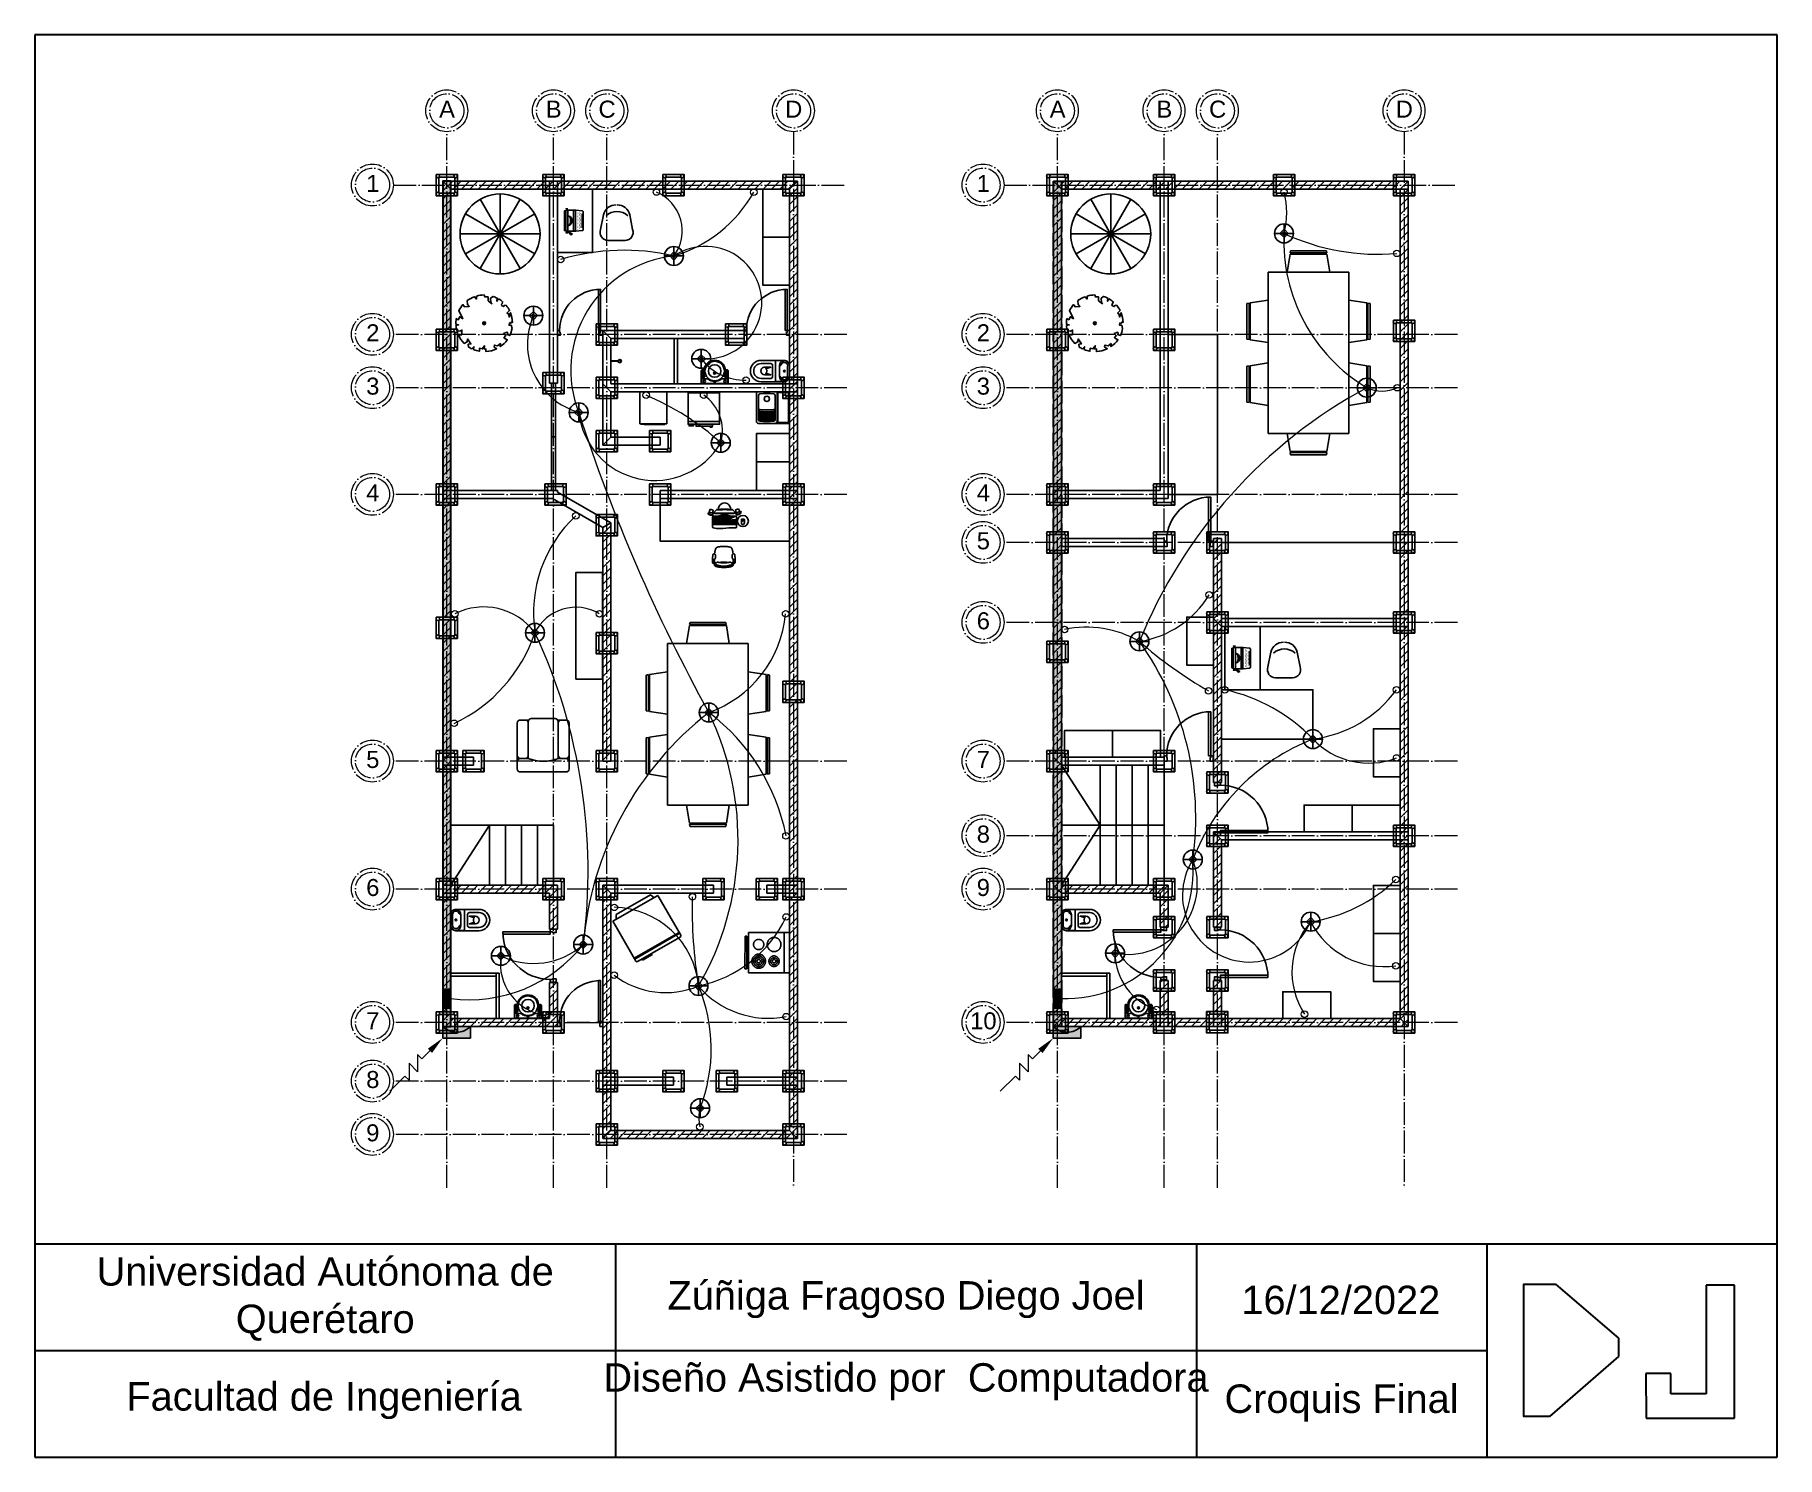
# Paper-space layout 'Layout1' of a CAD drawing. Header units: metres. Extents: x 9 to 254, y 0 to 200.
# The model-space entities are those that its viewports show. They can reach past a viewport. Long polylines and large blocks are cut down to what shows.
import ezdxf

# ---------------------------------------------------------------- set-up
doc = ezdxf.new("R2010")
doc.units = ezdxf.units.M
doc.linetypes.add('ACAD_ISO04W100', pattern=[30, 24, -3, 0, -3])
doc.layers.get('0').update_dxf_attribs({"color": 52})
for name, color, linetype, lineweight in [('Aux', 10, 'ACAD_ISO04W100', 18), ('Electrico', 5, 'Continuous', 15), ('Marco', 30, 'Continuous', 30), ('Muros', 140, 'Continuous', 25)]:
    doc.layers.add(name, color=color, linetype=linetype, lineweight=lineweight)
for name, color, linetype in [('Kastillo', 30, 'Continuous'), ('lamparas', 40, 'Continuous'), ('Muebles', 8, 'Continuous'), ('Muros de Carga', 221, 'Continuous'), ('SIMBELEC', 7, 'Continuous')]:
    doc.layers.add(name, color=color, linetype=linetype)
doc.styles.get("Standard").update_dxf_attribs({"font": 'arial.ttf'})

psp = doc.layouts.get("Layout1")

msp = doc.modelspace()

# ---------------------------------------------------------------- texts
at = {"layer": 'Aux', "char_height": 0.31926, "attachment_point": 1}
for s, insert in [('\\pxqc;{\\C1;A}', (3.505, 21.661)), ('\\pxqc;{\\C1;B}', (5.505, 21.661)), ('\\pxqc;{\\C1;C}', (6.505, 21.661)), ('\\pxqc;{\\C1;D}', (10.005, 21.661)), ('\\pxqc;{\\C1;A}', (14.953, 21.661)), ('\\pxqc;{\\C1;B}', (16.953, 21.661)), ('\\pxqc;{\\C1;C}', (17.953, 21.661)), ('\\pxqc;{\\C1;D}', (21.453, 21.661)), ('\\pxqc;{\\C1;1}', (2.113, 20.268)), ('\\pxqc;{\\C1;1}', (13.56, 20.268)), ('\\pxqc;{\\C1;2}', (2.113, 17.468)), ('\\pxqc;{\\C1;2}', (13.56, 17.468)), ('\\pxqc;{\\C1;3}', (2.113, 16.468)), ('\\pxqc;{\\C1;3}', (13.56, 16.468)), ('\\pxqc;{\\C1;4}', (2.113, 14.468)), ('\\pxqc;{\\C1;4}', (13.56, 14.468)), ('\\pxqc;{\\C1;5}', (13.56, 13.568)), ('\\pxqc;{\\C1;6}', (13.56, 12.068)), ('\\pxqc;{\\C1;5}', (2.113, 9.468)), ('\\pxqc;{\\C1;7}', (13.56, 9.468)), ('\\pxqc;{\\C1;8}', (13.56, 8.068)), ('\\pxqc;{\\C1;6}', (2.113, 7.068)), ('\\pxqc;{\\C1;9}', (13.56, 7.068)), ('\\pxqc;{\\C1;7}', (2.113, 4.568)), ('\\pxqc;{\\C1;10}', (13.56, 4.568)), ('\\pxqc;{\\C1;8}', (2.113, 3.468)), ('\\pxqc;{\\C1;9}', (2.113, 2.468))]:
    msp.add_mtext_dynamic_manual_height_columns(s, width=0.39907, gutter_width=9.977, heights=[0.401], dxfattribs=dict(at, insert=insert))

# ---------------------------------------------------------------- blocks, each defined once
blk = doc.blocks.new('Marco 2')
at = {"layer": 'Marco'}
for p, q in [((270, 210), (25, 210)), ((25, 210), (25, 10)), ((270, 10), (270, 210)), ((25, 40), (270, 40)), ((106.67, 40), (106.67, 10)), ((188.33, 40), (188.33, 10)), ((229.17, 40), (229.17, 10)), ((238.85, 34.33), (247.7, 26.73)), ((264.01, 34.17), (260.02, 34.17)), ((260.02, 34.17), (260.02, 18.91)), ((264.01, 15.49), (264.01, 34.17)), ((25, 25), (229.17, 25)), ((247.7, 24.17), (237.97, 15.72)), ((255.07, 21.77), (251.53, 21.77)), ((251.53, 21.77), (251.6, 15.49)), ((255.07, 18.91), (255.07, 21.77)), ((260.02, 18.91), (255.07, 18.91)), ((251.6, 15.49), (264.01, 15.49)), ((25, 10), (270, 10))]:
    blk.add_line(p, q, dxfattribs=at)
for points in [[(237.97, 15.72), (234.38, 15.72), (234.38, 34.33), (238.85, 34.33)], [(247.7, 26.73), (247.7, 24.17)]]:
    blk.add_lwpolyline(points, dxfattribs=at)
at = {"layer": 'Marco', "char_height": 4, "attachment_point": 1}
for s, width, insert in [('\\pxqc;Universidad Autónoma de Querétaro', 81.6667, (25, 38.12)), ('\\pxqc;Zúñiga Fragoso Diego Joel', 81.6667, (106.67, 34.75)), ('\\pxqc;16/12/2022', 40.8333, (188.23, 34.11)), ('\\pxqc;Diseño Asistido por  Computadora', 81.6667, (106.67, 23.21)), ('\\pxqc;Facultad de Ingeniería', 81.6667, (24.84, 20.55)), ('\\pxqc;Croquis Final', 40.8333, (188.33, 20.22))]:
    blk.add_mtext_dynamic_manual_height_columns(s, width=width, gutter_width=12.5, heights=[0], dxfattribs=dict(at, insert=insert))
blk = doc.blocks.new('cocina22-pl')
at = {"linetype": 'Continuous'}
for p, q in [((0, 0.609), (0.6, 0.609)), ((0, 0), (0, 0.609)), ((0, 0.533), (0.6, 0.533)), ((0.6, 0.609), (0.6, 0)), ((0.075, 0.393), (0.074, 0.387)), ((0.074, 0.387), (0.074, 0.381)), ((0.074, 0.381), (0.074, 0.374)), ((0.074, 0.374), (0.075, 0.368)), ((0.076, 0.4), (0.075, 0.393)), ((0.075, 0.368), (0.076, 0.362)), ((0.077, 0.406), (0.076, 0.4)), ((0.076, 0.362), (0.077, 0.355)), ((0.079, 0.412), (0.077, 0.406)), ((0.077, 0.355), (0.079, 0.349)), ((0.081, 0.418), (0.079, 0.412)), ((0.079, 0.349), (0.081, 0.343)), ((0.084, 0.424), (0.081, 0.418)), ((0.081, 0.343), (0.084, 0.338)), ((0.087, 0.43), (0.084, 0.424)), ((0.084, 0.338), (0.087, 0.332)), ((0.09, 0.435), (0.087, 0.43)), ((0.087, 0.332), (0.09, 0.326)), ((0.094, 0.44), (0.09, 0.435)), ((0.09, 0.326), (0.094, 0.321)), ((0.098, 0.445), (0.094, 0.44)), ((0.094, 0.321), (0.098, 0.316)), ((0.103, 0.45), (0.098, 0.445)), ((0.098, 0.316), (0.103, 0.311)), ((0.107, 0.455), (0.103, 0.45)), ((0.103, 0.311), (0.107, 0.307)), ((0.112, 0.459), (0.107, 0.455)), ((0.107, 0.307), (0.112, 0.303)), ((0.118, 0.463), (0.112, 0.459)), ((0.112, 0.303), (0.118, 0.299)), ((0.123, 0.466), (0.118, 0.463)), ((0.118, 0.299), (0.123, 0.295)), ((0.129, 0.47), (0.123, 0.466)), ((0.123, 0.295), (0.129, 0.292)), ((0.135, 0.473), (0.129, 0.47)), ((0.129, 0.292), (0.135, 0.289)), ((0.141, 0.475), (0.135, 0.473)), ((0.135, 0.289), (0.141, 0.286)), ((0.147, 0.477), (0.141, 0.475)), ((0.141, 0.286), (0.147, 0.284)), ((0.153, 0.479), (0.147, 0.477)), ((0.147, 0.284), (0.153, 0.282)), ((0.16, 0.48), (0.153, 0.479)), ((0.153, 0.282), (0.16, 0.281)), ((0.167, 0.481), (0.16, 0.48)), ((0.16, 0.281), (0.167, 0.28)), ((0.173, 0.482), (0.167, 0.481)), ((0.167, 0.28), (0.173, 0.279)), ((0.18, 0.482), (0.173, 0.482)), ((0.173, 0.279), (0.18, 0.279)), ((0.186, 0.482), (0.18, 0.482)), ((0.18, 0.279), (0.186, 0.279)), ((0.193, 0.481), (0.186, 0.482)), ((0.186, 0.279), (0.193, 0.28)), ((0.2, 0.48), (0.193, 0.481)), ((0.193, 0.28), (0.2, 0.281)), ((0.206, 0.479), (0.2, 0.48)), ((0.2, 0.281), (0.206, 0.282)), ((0.213, 0.477), (0.206, 0.479)), ((0.206, 0.282), (0.213, 0.284)), ((0.219, 0.475), (0.213, 0.477)), ((0.213, 0.284), (0.219, 0.286)), ((0.225, 0.473), (0.219, 0.475)), ((0.219, 0.286), (0.225, 0.289)), ((0.231, 0.47), (0.225, 0.473)), ((0.225, 0.289), (0.231, 0.292)), ((0.237, 0.466), (0.231, 0.47)), ((0.231, 0.292), (0.237, 0.295)), ((0.242, 0.463), (0.237, 0.466)), ((0.237, 0.295), (0.242, 0.299)), ((0.247, 0.459), (0.242, 0.463)), ((0.242, 0.299), (0.247, 0.303)), ((0.252, 0.455), (0.247, 0.459)), ((0.247, 0.303), (0.252, 0.307)), ((0.257, 0.45), (0.252, 0.455)), ((0.252, 0.307), (0.257, 0.311)), ((0.261, 0.445), (0.257, 0.45)), ((0.257, 0.311), (0.261, 0.316)), ((0.265, 0.44), (0.261, 0.445)), ((0.261, 0.316), (0.265, 0.321)), ((0.269, 0.435), (0.265, 0.44)), ((0.265, 0.321), (0.269, 0.326)), ((0.273, 0.43), (0.269, 0.435)), ((0.269, 0.326), (0.273, 0.332)), ((0.276, 0.424), (0.273, 0.43)), ((0.273, 0.332), (0.276, 0.338)), ((0.278, 0.418), (0.276, 0.424)), ((0.276, 0.338), (0.278, 0.343)), ((0.281, 0.412), (0.278, 0.418)), ((0.278, 0.343), (0.281, 0.349)), ((0.282, 0.406), (0.281, 0.412)), ((0.281, 0.349), (0.282, 0.355)), ((0.284, 0.4), (0.282, 0.406)), ((0.282, 0.355), (0.284, 0.362)), ((0.285, 0.393), (0.284, 0.4)), ((0.284, 0.362), (0.285, 0.368)), ((0.286, 0.387), (0.285, 0.393)), ((0.285, 0.368), (0.286, 0.374)), ((0.286, 0.381), (0.286, 0.387)), ((0.286, 0.374), (0.286, 0.381)), ((0.286, 0.381), (0.286, 0.381)), ((0.351, 0.395), (0.35, 0.39)), ((0.35, 0.39), (0.35, 0.386)), ((0.35, 0.386), (0.35, 0.381)), ((0.35, 0.381), (0.35, 0.376)), ((0.35, 0.376), (0.35, 0.371)), ((0.35, 0.371), (0.351, 0.366)), ((0.352, 0.4), (0.351, 0.395)), ((0.351, 0.366), (0.352, 0.362)), ((0.354, 0.404), (0.352, 0.4)), ((0.352, 0.362), (0.354, 0.357)), ((0.355, 0.409), (0.354, 0.404)), ((0.354, 0.357), (0.355, 0.353)), ((0.357, 0.413), (0.355, 0.409)), ((0.355, 0.353), (0.357, 0.348)), ((0.359, 0.417), (0.357, 0.413)), ((0.357, 0.348), (0.359, 0.344)), ((0.362, 0.422), (0.359, 0.417)), ((0.359, 0.344), (0.362, 0.34)), ((0.365, 0.426), (0.362, 0.422)), ((0.362, 0.34), (0.365, 0.336)), ((0.368, 0.429), (0.365, 0.426)), ((0.365, 0.336), (0.368, 0.332)), ((0.371, 0.433), (0.368, 0.429)), ((0.368, 0.332), (0.371, 0.329)), ((0.375, 0.436), (0.371, 0.433)), ((0.371, 0.329), (0.375, 0.325)), ((0.378, 0.439), (0.375, 0.436)), ((0.375, 0.325), (0.378, 0.322)), ((0.377, 0.39), (0.376, 0.387)), ((0.376, 0.387), (0.376, 0.384)), ((0.376, 0.384), (0.376, 0.381)), ((0.376, 0.381), (0.376, 0.378)), ((0.376, 0.378), (0.376, 0.374)), ((0.376, 0.374), (0.377, 0.371)), ((0.378, 0.393), (0.377, 0.39)), ((0.377, 0.371), (0.378, 0.368)), ((0.382, 0.442), (0.378, 0.439)), ((0.379, 0.396), (0.378, 0.393)), ((0.378, 0.368), (0.379, 0.365)), ((0.378, 0.322), (0.382, 0.319)), ((0.38, 0.399), (0.379, 0.396)), ((0.379, 0.365), (0.38, 0.362)), ((0.381, 0.402), (0.38, 0.399)), ((0.38, 0.362), (0.381, 0.359)), ((0.382, 0.405), (0.381, 0.402)), ((0.381, 0.359), (0.382, 0.356)), ((0.386, 0.445), (0.382, 0.442)), ((0.384, 0.408), (0.382, 0.405)), ((0.382, 0.356), (0.384, 0.354)), ((0.382, 0.319), (0.386, 0.316)), ((0.386, 0.411), (0.384, 0.408)), ((0.384, 0.354), (0.386, 0.351)), ((0.391, 0.447), (0.386, 0.445)), ((0.388, 0.413), (0.386, 0.411)), ((0.386, 0.351), (0.388, 0.348)), ((0.386, 0.316), (0.391, 0.314)), ((0.39, 0.415), (0.388, 0.413)), ((0.388, 0.348), (0.39, 0.346)), ((0.393, 0.418), (0.39, 0.415)), ((0.39, 0.346), (0.393, 0.344)), ((0.395, 0.45), (0.391, 0.447)), ((0.391, 0.314), (0.395, 0.312)), ((0.395, 0.42), (0.393, 0.418)), ((0.393, 0.344), (0.395, 0.342)), ((0.4, 0.452), (0.395, 0.45)), ((0.398, 0.422), (0.395, 0.42)), ((0.395, 0.342), (0.398, 0.34)), ((0.395, 0.312), (0.4, 0.31)), ((0.4, 0.424), (0.398, 0.422)), ((0.398, 0.34), (0.4, 0.338)), ((0.404, 0.453), (0.4, 0.452)), ((0.403, 0.425), (0.4, 0.424)), ((0.4, 0.338), (0.403, 0.336)), ((0.4, 0.31), (0.404, 0.308)), ((0.403, 0.385), (0.402, 0.384)), ((0.402, 0.384), (0.402, 0.382)), ((0.402, 0.382), (0.402, 0.381)), ((0.402, 0.381), (0.402, 0.379)), ((0.402, 0.379), (0.402, 0.378)), ((0.402, 0.378), (0.403, 0.376)), ((0.406, 0.427), (0.403, 0.425)), ((0.404, 0.389), (0.403, 0.387)), ((0.403, 0.387), (0.403, 0.385)), ((0.403, 0.376), (0.403, 0.374)), ((0.403, 0.374), (0.404, 0.373)), ((0.403, 0.336), (0.406, 0.335)), ((0.409, 0.455), (0.404, 0.453)), ((0.405, 0.392), (0.404, 0.39)), ((0.404, 0.39), (0.404, 0.389)), ((0.404, 0.373), (0.404, 0.371)), ((0.404, 0.371), (0.405, 0.37)), ((0.404, 0.308), (0.409, 0.307)), ((0.406, 0.393), (0.405, 0.392)), ((0.405, 0.37), (0.406, 0.369)), ((0.409, 0.428), (0.406, 0.427)), ((0.407, 0.396), (0.406, 0.394)), ((0.406, 0.394), (0.406, 0.393)), ((0.406, 0.369), (0.406, 0.367)), ((0.406, 0.367), (0.407, 0.366)), ((0.406, 0.335), (0.409, 0.334)), ((0.408, 0.397), (0.407, 0.396)), ((0.407, 0.366), (0.408, 0.365)), ((0.409, 0.398), (0.408, 0.397)), ((0.408, 0.365), (0.409, 0.363)), ((0.414, 0.456), (0.409, 0.455)), ((0.412, 0.429), (0.409, 0.428)), ((0.411, 0.399), (0.409, 0.398)), ((0.409, 0.363), (0.411, 0.362)), ((0.409, 0.334), (0.412, 0.332)), ((0.409, 0.307), (0.414, 0.306)), ((0.412, 0.4), (0.411, 0.399)), ((0.411, 0.362), (0.412, 0.361)), ((0.415, 0.43), (0.412, 0.429)), ((0.413, 0.401), (0.412, 0.4)), ((0.412, 0.361), (0.413, 0.36)), ((0.412, 0.332), (0.415, 0.332)), ((0.414, 0.402), (0.413, 0.401)), ((0.413, 0.36), (0.414, 0.359)), ((0.419, 0.456), (0.414, 0.456)), ((0.416, 0.403), (0.414, 0.402)), ((0.414, 0.359), (0.416, 0.358)), ((0.414, 0.306), (0.419, 0.305)), ((0.419, 0.431), (0.415, 0.43)), ((0.415, 0.332), (0.419, 0.331)), ((0.417, 0.404), (0.416, 0.403)), ((0.416, 0.358), (0.417, 0.358)), ((0.419, 0.404), (0.417, 0.404)), ((0.417, 0.358), (0.419, 0.357)), ((0.424, 0.457), (0.419, 0.456)), ((0.422, 0.431), (0.419, 0.431)), ((0.42, 0.405), (0.419, 0.404)), ((0.419, 0.357), (0.42, 0.357)), ((0.419, 0.331), (0.422, 0.33)), ((0.419, 0.305), (0.424, 0.305)), ((0.422, 0.405), (0.42, 0.405)), ((0.42, 0.357), (0.422, 0.356)), ((0.425, 0.431), (0.422, 0.431)), ((0.424, 0.406), (0.422, 0.405)), ((0.422, 0.356), (0.424, 0.356)), ((0.422, 0.33), (0.425, 0.33)), ((0.429, 0.457), (0.424, 0.457)), ((0.425, 0.406), (0.424, 0.406)), ((0.424, 0.356), (0.425, 0.356)), ((0.424, 0.305), (0.429, 0.305)), ((0.429, 0.432), (0.425, 0.431)), ((0.427, 0.406), (0.425, 0.406)), ((0.425, 0.356), (0.427, 0.355)), ((0.425, 0.33), (0.429, 0.33)), ((0.429, 0.406), (0.427, 0.406)), ((0.427, 0.355), (0.429, 0.355)), ((0.433, 0.457), (0.429, 0.457)), ((0.432, 0.431), (0.429, 0.432)), ((0.43, 0.406), (0.429, 0.406)), ((0.429, 0.355), (0.43, 0.355)), ((0.429, 0.33), (0.432, 0.33)), ((0.429, 0.305), (0.433, 0.305)), ((0.432, 0.406), (0.43, 0.406)), ((0.43, 0.355), (0.432, 0.356)), ((0.435, 0.431), (0.432, 0.431)), ((0.433, 0.406), (0.432, 0.406)), ((0.432, 0.356), (0.433, 0.356)), ((0.432, 0.33), (0.435, 0.33)), ((0.438, 0.456), (0.433, 0.457)), ((0.435, 0.405), (0.433, 0.406)), ((0.433, 0.356), (0.435, 0.356)), ((0.433, 0.305), (0.438, 0.305)), ((0.438, 0.431), (0.435, 0.431)), ((0.437, 0.405), (0.435, 0.405)), ((0.435, 0.356), (0.437, 0.357)), ((0.435, 0.33), (0.438, 0.331)), ((0.438, 0.404), (0.437, 0.405)), ((0.437, 0.357), (0.438, 0.357)), ((0.443, 0.456), (0.438, 0.456)), ((0.442, 0.43), (0.438, 0.431)), ((0.44, 0.404), (0.438, 0.404)), ((0.438, 0.357), (0.44, 0.358)), ((0.438, 0.331), (0.442, 0.332)), ((0.438, 0.305), (0.443, 0.306)), ((0.441, 0.403), (0.44, 0.404)), ((0.44, 0.358), (0.441, 0.358)), ((0.443, 0.402), (0.441, 0.403)), ((0.441, 0.358), (0.443, 0.359)), ((0.445, 0.429), (0.442, 0.43)), ((0.442, 0.332), (0.445, 0.332)), ((0.448, 0.455), (0.443, 0.456)), ((0.444, 0.401), (0.443, 0.402)), ((0.443, 0.359), (0.444, 0.36)), ((0.443, 0.306), (0.448, 0.307)), ((0.445, 0.4), (0.444, 0.401)), ((0.444, 0.36), (0.445, 0.361)), ((0.448, 0.428), (0.445, 0.429)), ((0.447, 0.399), (0.445, 0.4)), ((0.445, 0.361), (0.447, 0.362)), ((0.445, 0.332), (0.448, 0.334)), ((0.448, 0.398), (0.447, 0.399)), ((0.447, 0.362), (0.448, 0.363)), ((0.453, 0.453), (0.448, 0.455)), ((0.451, 0.427), (0.448, 0.428)), ((0.449, 0.397), (0.448, 0.398)), ((0.448, 0.363), (0.449, 0.365)), ((0.448, 0.334), (0.451, 0.335)), ((0.448, 0.307), (0.453, 0.308)), ((0.45, 0.396), (0.449, 0.397)), ((0.449, 0.365), (0.45, 0.366)), ((0.451, 0.394), (0.45, 0.396)), ((0.45, 0.366), (0.451, 0.367)), ((0.454, 0.425), (0.451, 0.427)), ((0.452, 0.393), (0.451, 0.394)), ((0.451, 0.367), (0.452, 0.369)), ((0.451, 0.335), (0.454, 0.336)), ((0.452, 0.392), (0.452, 0.393)), ((0.453, 0.39), (0.452, 0.392)), ((0.452, 0.37), (0.453, 0.371)), ((0.452, 0.369), (0.452, 0.37)), ((0.458, 0.452), (0.453, 0.453)), ((0.454, 0.389), (0.453, 0.39)), ((0.453, 0.371), (0.454, 0.373)), ((0.453, 0.308), (0.458, 0.31)), ((0.457, 0.424), (0.454, 0.425)), ((0.454, 0.387), (0.454, 0.389)), ((0.454, 0.385), (0.454, 0.387)), ((0.455, 0.384), (0.454, 0.385)), ((0.454, 0.376), (0.455, 0.378)), ((0.454, 0.374), (0.454, 0.376)), ((0.454, 0.373), (0.454, 0.374)), ((0.454, 0.336), (0.457, 0.338)), ((0.455, 0.382), (0.455, 0.384)), ((0.455, 0.381), (0.455, 0.382)), ((0.455, 0.379), (0.455, 0.381)), ((0.455, 0.381), (0.455, 0.381)), ((0.455, 0.378), (0.455, 0.379)), ((0.459, 0.422), (0.457, 0.424)), ((0.457, 0.338), (0.459, 0.34)), ((0.462, 0.45), (0.458, 0.452)), ((0.458, 0.31), (0.462, 0.312)), ((0.462, 0.42), (0.459, 0.422)), ((0.459, 0.34), (0.462, 0.342)), ((0.467, 0.447), (0.462, 0.45)), ((0.465, 0.418), (0.462, 0.42)), ((0.462, 0.342), (0.465, 0.344)), ((0.462, 0.312), (0.467, 0.314)), ((0.467, 0.415), (0.465, 0.418)), ((0.465, 0.344), (0.467, 0.346)), ((0.471, 0.445), (0.467, 0.447)), ((0.469, 0.413), (0.467, 0.415)), ((0.467, 0.346), (0.469, 0.348)), ((0.467, 0.314), (0.471, 0.316)), ((0.471, 0.411), (0.469, 0.413)), ((0.469, 0.348), (0.471, 0.351)), ((0.475, 0.442), (0.471, 0.445)), ((0.473, 0.408), (0.471, 0.411)), ((0.471, 0.351), (0.473, 0.354)), ((0.471, 0.316), (0.475, 0.319)), ((0.475, 0.405), (0.473, 0.408)), ((0.473, 0.354), (0.475, 0.356)), ((0.479, 0.439), (0.475, 0.442)), ((0.476, 0.402), (0.475, 0.405)), ((0.475, 0.356), (0.476, 0.359)), ((0.475, 0.319), (0.479, 0.322)), ((0.477, 0.399), (0.476, 0.402)), ((0.476, 0.359), (0.477, 0.362)), ((0.479, 0.396), (0.477, 0.399)), ((0.477, 0.362), (0.479, 0.365)), ((0.482, 0.436), (0.479, 0.439)), ((0.479, 0.393), (0.479, 0.396)), ((0.48, 0.39), (0.479, 0.393)), ((0.479, 0.368), (0.48, 0.371)), ((0.479, 0.365), (0.479, 0.368)), ((0.479, 0.322), (0.482, 0.325)), ((0.481, 0.387), (0.48, 0.39)), ((0.48, 0.371), (0.481, 0.374)), ((0.481, 0.384), (0.481, 0.387)), ((0.481, 0.381), (0.481, 0.384)), ((0.481, 0.378), (0.481, 0.381)), ((0.481, 0.381), (0.481, 0.381)), ((0.481, 0.374), (0.481, 0.378)), ((0.486, 0.433), (0.482, 0.436)), ((0.482, 0.325), (0.486, 0.329)), ((0.489, 0.429), (0.486, 0.433)), ((0.486, 0.329), (0.489, 0.332)), ((0.492, 0.426), (0.489, 0.429)), ((0.489, 0.332), (0.492, 0.336)), ((0.495, 0.422), (0.492, 0.426)), ((0.492, 0.336), (0.495, 0.34)), ((0.498, 0.417), (0.495, 0.422)), ((0.495, 0.34), (0.498, 0.344)), ((0.5, 0.413), (0.498, 0.417)), ((0.498, 0.344), (0.5, 0.348)), ((0.502, 0.409), (0.5, 0.413)), ((0.5, 0.348), (0.502, 0.353)), ((0.503, 0.404), (0.502, 0.409)), ((0.502, 0.353), (0.503, 0.357)), ((0.505, 0.4), (0.503, 0.404)), ((0.503, 0.357), (0.505, 0.362)), ((0.506, 0.395), (0.505, 0.4)), ((0.505, 0.362), (0.506, 0.366)), ((0.507, 0.39), (0.506, 0.395)), ((0.506, 0.366), (0.507, 0.371)), ((0.507, 0.386), (0.507, 0.39)), ((0.507, 0.381), (0.507, 0.386)), ((0.507, 0.376), (0.507, 0.381)), ((0.507, 0.381), (0.507, 0.381)), ((0.507, 0.371), (0.507, 0.376)), ((0.6, 0), (0, 0)), ((0.104, 0.157), (0.103, 0.152)), ((0.103, 0.152), (0.104, 0.148)), ((0.105, 0.167), (0.104, 0.162)), ((0.104, 0.162), (0.104, 0.157)), ((0.104, 0.148), (0.104, 0.143)), ((0.104, 0.143), (0.105, 0.138)), ((0.106, 0.171), (0.105, 0.167)), ((0.105, 0.138), (0.106, 0.133)), ((0.107, 0.176), (0.106, 0.171)), ((0.106, 0.133), (0.107, 0.129)), ((0.109, 0.18), (0.107, 0.176)), ((0.107, 0.129), (0.109, 0.124)), ((0.111, 0.185), (0.109, 0.18)), ((0.109, 0.124), (0.111, 0.12)), ((0.113, 0.189), (0.111, 0.185)), ((0.111, 0.12), (0.113, 0.116)), ((0.115, 0.193), (0.113, 0.189)), ((0.113, 0.116), (0.115, 0.111)), ((0.118, 0.197), (0.115, 0.193)), ((0.115, 0.111), (0.118, 0.108)), ((0.121, 0.201), (0.118, 0.197)), ((0.118, 0.108), (0.121, 0.104)), ((0.124, 0.204), (0.121, 0.201)), ((0.121, 0.104), (0.124, 0.1)), ((0.128, 0.208), (0.124, 0.204)), ((0.124, 0.1), (0.128, 0.097)), ((0.131, 0.211), (0.128, 0.208)), ((0.128, 0.097), (0.131, 0.094)), ((0.135, 0.214), (0.131, 0.211)), ((0.131, 0.094), (0.135, 0.091)), ((0.139, 0.217), (0.135, 0.214)), ((0.135, 0.091), (0.139, 0.088)), ((0.143, 0.219), (0.139, 0.217)), ((0.139, 0.088), (0.143, 0.086)), ((0.148, 0.221), (0.143, 0.219)), ((0.143, 0.086), (0.148, 0.083)), ((0.152, 0.223), (0.148, 0.221)), ((0.148, 0.083), (0.152, 0.081)), ((0.157, 0.225), (0.152, 0.223)), ((0.152, 0.081), (0.157, 0.08)), ((0.161, 0.226), (0.157, 0.225)), ((0.157, 0.08), (0.161, 0.079)), ((0.166, 0.227), (0.161, 0.226)), ((0.161, 0.079), (0.166, 0.077)), ((0.171, 0.228), (0.166, 0.227)), ((0.166, 0.077), (0.171, 0.077)), ((0.175, 0.228), (0.171, 0.228)), ((0.171, 0.077), (0.175, 0.076)), ((0.171, 0), (0.171, -0.025)), ((0.18, 0.228), (0.175, 0.228)), ((0.175, 0.076), (0.18, 0.076)), ((0.185, 0.228), (0.18, 0.228)), ((0.18, 0.076), (0.185, 0.076)), ((0.19, 0.228), (0.185, 0.228)), ((0.185, 0.076), (0.19, 0.077)), ((0.195, 0.227), (0.19, 0.228)), ((0.19, 0.077), (0.195, 0.077)), ((0.199, 0.226), (0.195, 0.227)), ((0.195, 0.077), (0.199, 0.079)), ((0.204, 0.225), (0.199, 0.226)), ((0.199, 0.079), (0.204, 0.08)), ((0.209, 0.223), (0.204, 0.225)), ((0.204, 0.08), (0.209, 0.081)), ((0.213, 0.221), (0.209, 0.223)), ((0.209, 0.081), (0.213, 0.083)), ((0.217, 0.219), (0.213, 0.221)), ((0.213, 0.083), (0.217, 0.086)), ((0.221, 0.217), (0.217, 0.219)), ((0.217, 0.086), (0.221, 0.088)), ((0.225, 0.214), (0.221, 0.217)), ((0.221, 0.088), (0.225, 0.091)), ((0.229, 0.211), (0.225, 0.214)), ((0.225, 0.091), (0.229, 0.094)), ((0.233, 0.208), (0.229, 0.211)), ((0.229, 0.094), (0.233, 0.097)), ((0.229, -0.025), (0.229, 0)), ((0.236, 0.204), (0.233, 0.208)), ((0.233, 0.097), (0.236, 0.1)), ((0.24, 0.201), (0.236, 0.204)), ((0.236, 0.1), (0.24, 0.104)), ((0.242, 0.197), (0.24, 0.201)), ((0.24, 0.104), (0.242, 0.108)), ((0.245, 0.193), (0.242, 0.197)), ((0.242, 0.108), (0.245, 0.111)), ((0.248, 0.189), (0.245, 0.193)), ((0.245, 0.111), (0.248, 0.116)), ((0.25, 0.185), (0.248, 0.189)), ((0.248, 0.116), (0.25, 0.12)), ((0.252, 0.18), (0.25, 0.185)), ((0.25, 0.12), (0.252, 0.124)), ((0.253, 0.176), (0.252, 0.18)), ((0.252, 0.124), (0.253, 0.129)), ((0.255, 0.171), (0.253, 0.176)), ((0.253, 0.129), (0.255, 0.133)), ((0.256, 0.167), (0.255, 0.171)), ((0.255, 0.133), (0.256, 0.138)), ((0.257, 0.162), (0.256, 0.167)), ((0.256, 0.138), (0.257, 0.143)), ((0.257, 0.157), (0.257, 0.162)), ((0.257, 0.152), (0.257, 0.157)), ((0.257, 0.148), (0.257, 0.152)), ((0.257, 0.152), (0.257, 0.152)), ((0.257, 0.143), (0.257, 0.148)), ((0.324, 0.159), (0.323, 0.152)), ((0.323, 0.152), (0.324, 0.146)), ((0.325, 0.171), (0.324, 0.165)), ((0.324, 0.165), (0.324, 0.159)), ((0.324, 0.146), (0.324, 0.14)), ((0.324, 0.14), (0.325, 0.133)), ((0.327, 0.178), (0.325, 0.171)), ((0.325, 0.133), (0.327, 0.127)), ((0.329, 0.184), (0.327, 0.178)), ((0.327, 0.127), (0.329, 0.121)), ((0.331, 0.19), (0.329, 0.184)), ((0.329, 0.121), (0.331, 0.115)), ((0.333, 0.196), (0.331, 0.19)), ((0.331, 0.115), (0.333, 0.109)), ((0.336, 0.201), (0.333, 0.196)), ((0.333, 0.109), (0.336, 0.103)), ((0.34, 0.207), (0.336, 0.201)), ((0.336, 0.103), (0.34, 0.098)), ((0.344, 0.212), (0.34, 0.207)), ((0.34, 0.098), (0.344, 0.093)), ((0.348, 0.217), (0.344, 0.212)), ((0.344, 0.093), (0.348, 0.088)), ((0.352, 0.222), (0.348, 0.217)), ((0.348, 0.088), (0.352, 0.083)), ((0.351, 0.167), (0.35, 0.162)), ((0.35, 0.162), (0.35, 0.157)), ((0.35, 0.157), (0.35, 0.152)), ((0.35, 0.152), (0.35, 0.148)), ((0.35, 0.148), (0.35, 0.143)), ((0.35, 0.143), (0.351, 0.138)), ((0.352, 0.171), (0.351, 0.167)), ((0.351, 0.138), (0.352, 0.133)), ((0.357, 0.226), (0.352, 0.222)), ((0.354, 0.176), (0.352, 0.171)), ((0.352, 0.133), (0.354, 0.129)), ((0.352, 0.083), (0.357, 0.078)), ((0.355, 0.18), (0.354, 0.176)), ((0.354, 0.129), (0.355, 0.124)), ((0.357, 0.185), (0.355, 0.18)), ((0.355, 0.124), (0.357, 0.12)), ((0.362, 0.231), (0.357, 0.226)), ((0.359, 0.189), (0.357, 0.185)), ((0.357, 0.12), (0.359, 0.116)), ((0.357, 0.078), (0.362, 0.074)), ((0.362, 0.193), (0.359, 0.189)), ((0.359, 0.116), (0.362, 0.111)), ((0.367, 0.234), (0.362, 0.231)), ((0.365, 0.197), (0.362, 0.193)), ((0.362, 0.111), (0.365, 0.108)), ((0.362, 0.074), (0.367, 0.07)), ((0.368, 0.201), (0.365, 0.197)), ((0.365, 0.108), (0.368, 0.104)), ((0.372, 0.238), (0.367, 0.234)), ((0.367, 0.07), (0.372, 0.067)), ((0.371, 0.204), (0.368, 0.201)), ((0.368, 0.104), (0.371, 0.1)), ((0.375, 0.208), (0.371, 0.204)), ((0.371, 0.1), (0.375, 0.097)), ((0.371, -0.025), (0.371, 0)), ((0.378, 0.241), (0.372, 0.238)), ((0.372, 0.067), (0.378, 0.063)), ((0.378, 0.211), (0.375, 0.208)), ((0.375, 0.097), (0.378, 0.094)), ((0.377, 0.162), (0.376, 0.159)), ((0.376, 0.159), (0.376, 0.155)), ((0.376, 0.155), (0.376, 0.152)), ((0.376, 0.152), (0.376, 0.149)), ((0.376, 0.149), (0.376, 0.146)), ((0.376, 0.146), (0.377, 0.143)), ((0.378, 0.165), (0.377, 0.162)), ((0.377, 0.143), (0.378, 0.14)), ((0.384, 0.244), (0.378, 0.241)), ((0.382, 0.214), (0.378, 0.211)), ((0.379, 0.168), (0.378, 0.165)), ((0.378, 0.14), (0.379, 0.137)), ((0.378, 0.094), (0.382, 0.091)), ((0.378, 0.063), (0.384, 0.06)), ((0.38, 0.171), (0.379, 0.168)), ((0.379, 0.137), (0.38, 0.134)), ((0.381, 0.174), (0.38, 0.171)), ((0.38, 0.134), (0.381, 0.131)), ((0.382, 0.177), (0.381, 0.174)), ((0.381, 0.131), (0.382, 0.128)), ((0.386, 0.217), (0.382, 0.214)), ((0.384, 0.179), (0.382, 0.177)), ((0.382, 0.128), (0.384, 0.125)), ((0.382, 0.091), (0.386, 0.088)), ((0.39, 0.247), (0.384, 0.244)), ((0.386, 0.182), (0.384, 0.179)), ((0.384, 0.125), (0.386, 0.122)), ((0.384, 0.06), (0.39, 0.058)), ((0.391, 0.219), (0.386, 0.217)), ((0.388, 0.185), (0.386, 0.182)), ((0.386, 0.122), (0.388, 0.12)), ((0.386, 0.088), (0.391, 0.086)), ((0.39, 0.187), (0.388, 0.185)), ((0.388, 0.12), (0.39, 0.118)), ((0.396, 0.249), (0.39, 0.247)), ((0.393, 0.189), (0.39, 0.187)), ((0.39, 0.118), (0.393, 0.115)), ((0.39, 0.058), (0.396, 0.056)), ((0.395, 0.221), (0.391, 0.219)), ((0.391, 0.086), (0.395, 0.083)), ((0.395, 0.191), (0.393, 0.189)), ((0.393, 0.115), (0.395, 0.113)), ((0.4, 0.223), (0.395, 0.221)), ((0.398, 0.193), (0.395, 0.191)), ((0.395, 0.113), (0.398, 0.111)), ((0.395, 0.083), (0.4, 0.081)), ((0.402, 0.251), (0.396, 0.249)), ((0.396, 0.056), (0.402, 0.054)), ((0.4, 0.195), (0.398, 0.193)), ((0.398, 0.111), (0.4, 0.109)), ((0.404, 0.225), (0.4, 0.223)), ((0.403, 0.197), (0.4, 0.195)), ((0.4, 0.109), (0.403, 0.108)), ((0.4, 0.081), (0.404, 0.08)), ((0.409, 0.252), (0.402, 0.251)), ((0.403, 0.157), (0.402, 0.155)), ((0.402, 0.155), (0.402, 0.154)), ((0.402, 0.154), (0.402, 0.152)), ((0.402, 0.152), (0.402, 0.151)), ((0.402, 0.151), (0.402, 0.149)), ((0.402, 0.149), (0.403, 0.148)), ((0.402, 0.054), (0.409, 0.053)), ((0.406, 0.198), (0.403, 0.197)), ((0.404, 0.16), (0.403, 0.159)), ((0.403, 0.159), (0.403, 0.157)), ((0.403, 0.148), (0.403, 0.146)), ((0.403, 0.146), (0.404, 0.144)), ((0.403, 0.108), (0.406, 0.106)), ((0.409, 0.226), (0.404, 0.225)), ((0.405, 0.163), (0.404, 0.162)), ((0.404, 0.162), (0.404, 0.16)), ((0.404, 0.144), (0.404, 0.143)), ((0.404, 0.143), (0.405, 0.141)), ((0.404, 0.08), (0.409, 0.079)), ((0.406, 0.165), (0.405, 0.163)), ((0.405, 0.141), (0.406, 0.14)), ((0.409, 0.199), (0.406, 0.198)), ((0.407, 0.167), (0.406, 0.166)), ((0.406, 0.166), (0.406, 0.165)), ((0.406, 0.14), (0.406, 0.139)), ((0.406, 0.139), (0.407, 0.137)), ((0.406, 0.106), (0.409, 0.105)), ((0.408, 0.168), (0.407, 0.167)), ((0.407, 0.137), (0.408, 0.136)), ((0.409, 0.17), (0.408, 0.168)), ((0.408, 0.136), (0.409, 0.135)), ((0.415, 0.253), (0.409, 0.252)), ((0.414, 0.227), (0.409, 0.226)), ((0.412, 0.201), (0.409, 0.199)), ((0.411, 0.171), (0.409, 0.17)), ((0.409, 0.135), (0.411, 0.134)), ((0.409, 0.105), (0.412, 0.104)), ((0.409, 0.079), (0.414, 0.077)), ((0.409, 0.053), (0.415, 0.052)), ((0.412, 0.172), (0.411, 0.171)), ((0.411, 0.134), (0.412, 0.133)), ((0.415, 0.201), (0.412, 0.201)), ((0.413, 0.173), (0.412, 0.172)), ((0.412, 0.133), (0.413, 0.132)), ((0.412, 0.104), (0.415, 0.103)), ((0.414, 0.174), (0.413, 0.173)), ((0.413, 0.132), (0.414, 0.131)), ((0.419, 0.228), (0.414, 0.227)), ((0.416, 0.175), (0.414, 0.174)), ((0.414, 0.131), (0.416, 0.13)), ((0.414, 0.077), (0.419, 0.077)), ((0.422, 0.254), (0.415, 0.253)), ((0.419, 0.202), (0.415, 0.201)), ((0.415, 0.103), (0.419, 0.102)), ((0.415, 0.052), (0.422, 0.051)), ((0.417, 0.175), (0.416, 0.175)), ((0.416, 0.13), (0.417, 0.129)), ((0.419, 0.176), (0.417, 0.175)), ((0.417, 0.129), (0.419, 0.129)), ((0.424, 0.228), (0.419, 0.228)), ((0.422, 0.203), (0.419, 0.202)), ((0.42, 0.176), (0.419, 0.176)), ((0.419, 0.129), (0.42, 0.128)), ((0.419, 0.102), (0.422, 0.102)), ((0.419, 0.077), (0.424, 0.076)), ((0.422, 0.177), (0.42, 0.176)), ((0.42, 0.128), (0.422, 0.128)), ((0.429, 0.254), (0.422, 0.254)), ((0.425, 0.203), (0.422, 0.203)), ((0.424, 0.177), (0.422, 0.177)), ((0.422, 0.128), (0.424, 0.127)), ((0.422, 0.102), (0.425, 0.102)), ((0.422, 0.051), (0.429, 0.051)), ((0.429, 0.228), (0.424, 0.228)), ((0.425, 0.177), (0.424, 0.177)), ((0.424, 0.127), (0.425, 0.127)), ((0.424, 0.076), (0.429, 0.076)), ((0.429, 0.203), (0.425, 0.203)), ((0.427, 0.178), (0.425, 0.177)), ((0.425, 0.127), (0.427, 0.127)), ((0.425, 0.102), (0.429, 0.102)), ((0.429, 0.178), (0.427, 0.178)), ((0.427, 0.127), (0.429, 0.127)), ((0.435, 0.254), (0.429, 0.254)), ((0.433, 0.228), (0.429, 0.228)), ((0.432, 0.203), (0.429, 0.203)), ((0.43, 0.178), (0.429, 0.178)), ((0.429, 0.127), (0.43, 0.127)), ((0.429, 0.102), (0.432, 0.102)), ((0.429, 0.076), (0.433, 0.076)), ((0.429, 0.051), (0.435, 0.051)), ((0.429, 0), (0.429, -0.025)), ((0.432, 0.177), (0.43, 0.178)), ((0.43, 0.127), (0.432, 0.127)), ((0.435, 0.203), (0.432, 0.203)), ((0.433, 0.177), (0.432, 0.177)), ((0.432, 0.127), (0.433, 0.127)), ((0.432, 0.102), (0.435, 0.102)), ((0.438, 0.228), (0.433, 0.228)), ((0.435, 0.177), (0.433, 0.177)), ((0.433, 0.127), (0.435, 0.128)), ((0.433, 0.076), (0.438, 0.077)), ((0.442, 0.253), (0.435, 0.254)), ((0.438, 0.202), (0.435, 0.203)), ((0.437, 0.176), (0.435, 0.177)), ((0.435, 0.128), (0.437, 0.128)), ((0.435, 0.102), (0.438, 0.102)), ((0.435, 0.051), (0.442, 0.052)), ((0.438, 0.176), (0.437, 0.176)), ((0.437, 0.128), (0.438, 0.129)), ((0.443, 0.227), (0.438, 0.228)), ((0.442, 0.201), (0.438, 0.202)), ((0.44, 0.175), (0.438, 0.176)), ((0.438, 0.129), (0.44, 0.129)), ((0.438, 0.102), (0.442, 0.103)), ((0.438, 0.077), (0.443, 0.077)), ((0.441, 0.175), (0.44, 0.175)), ((0.44, 0.129), (0.441, 0.13)), ((0.443, 0.174), (0.441, 0.175)), ((0.441, 0.13), (0.443, 0.131)), ((0.448, 0.252), (0.442, 0.253)), ((0.445, 0.201), (0.442, 0.201)), ((0.442, 0.103), (0.445, 0.104)), ((0.442, 0.052), (0.448, 0.053)), ((0.448, 0.226), (0.443, 0.227)), ((0.444, 0.173), (0.443, 0.174)), ((0.443, 0.131), (0.444, 0.132)), ((0.443, 0.077), (0.448, 0.079)), ((0.445, 0.172), (0.444, 0.173)), ((0.444, 0.132), (0.445, 0.133)), ((0.448, 0.199), (0.445, 0.201)), ((0.447, 0.171), (0.445, 0.172)), ((0.445, 0.133), (0.447, 0.134)), ((0.445, 0.104), (0.448, 0.105)), ((0.448, 0.17), (0.447, 0.171)), ((0.447, 0.134), (0.448, 0.135)), ((0.455, 0.251), (0.448, 0.252)), ((0.453, 0.225), (0.448, 0.226)), ((0.451, 0.198), (0.448, 0.199)), ((0.449, 0.168), (0.448, 0.17)), ((0.448, 0.135), (0.449, 0.136)), ((0.448, 0.105), (0.451, 0.106)), ((0.448, 0.079), (0.453, 0.08)), ((0.448, 0.053), (0.455, 0.054)), ((0.45, 0.167), (0.449, 0.168)), ((0.449, 0.136), (0.45, 0.137)), ((0.451, 0.166), (0.45, 0.167)), ((0.45, 0.137), (0.451, 0.139)), ((0.454, 0.197), (0.451, 0.198)), ((0.452, 0.165), (0.451, 0.166)), ((0.451, 0.139), (0.452, 0.14)), ((0.451, 0.106), (0.454, 0.108)), ((0.452, 0.163), (0.452, 0.165)), ((0.453, 0.162), (0.452, 0.163)), ((0.452, 0.141), (0.453, 0.143)), ((0.452, 0.14), (0.452, 0.141)), ((0.458, 0.223), (0.453, 0.225)), ((0.454, 0.16), (0.453, 0.162)), ((0.453, 0.143), (0.454, 0.144)), ((0.453, 0.08), (0.458, 0.081)), ((0.457, 0.195), (0.454, 0.197)), ((0.454, 0.159), (0.454, 0.16)), ((0.454, 0.157), (0.454, 0.159)), ((0.455, 0.155), (0.454, 0.157)), ((0.454, 0.148), (0.455, 0.149)), ((0.454, 0.146), (0.454, 0.148)), ((0.454, 0.144), (0.454, 0.146)), ((0.454, 0.108), (0.457, 0.109)), ((0.461, 0.249), (0.455, 0.251)), ((0.455, 0.154), (0.455, 0.155)), ((0.455, 0.152), (0.455, 0.154)), ((0.455, 0.151), (0.455, 0.152)), ((0.455, 0.152), (0.455, 0.152)), ((0.455, 0.149), (0.455, 0.151)), ((0.455, 0.054), (0.461, 0.056)), ((0.459, 0.193), (0.457, 0.195)), ((0.457, 0.109), (0.459, 0.111)), ((0.462, 0.221), (0.458, 0.223)), ((0.458, 0.081), (0.462, 0.083)), ((0.462, 0.191), (0.459, 0.193)), ((0.459, 0.111), (0.462, 0.113)), ((0.467, 0.247), (0.461, 0.249)), ((0.461, 0.056), (0.467, 0.058)), ((0.467, 0.219), (0.462, 0.221)), ((0.465, 0.189), (0.462, 0.191)), ((0.462, 0.113), (0.465, 0.115)), ((0.462, 0.083), (0.467, 0.086)), ((0.467, 0.187), (0.465, 0.189)), ((0.465, 0.115), (0.467, 0.118)), ((0.473, 0.244), (0.467, 0.247)), ((0.471, 0.217), (0.467, 0.219)), ((0.469, 0.185), (0.467, 0.187)), ((0.467, 0.118), (0.469, 0.12)), ((0.467, 0.086), (0.471, 0.088)), ((0.467, 0.058), (0.473, 0.06)), ((0.471, 0.182), (0.469, 0.185)), ((0.469, 0.12), (0.471, 0.122)), ((0.475, 0.214), (0.471, 0.217)), ((0.473, 0.179), (0.471, 0.182)), ((0.471, 0.122), (0.473, 0.125)), ((0.471, 0.088), (0.475, 0.091)), ((0.479, 0.241), (0.473, 0.244)), ((0.475, 0.177), (0.473, 0.179)), ((0.473, 0.125), (0.475, 0.128)), ((0.473, 0.06), (0.479, 0.063)), ((0.479, 0.211), (0.475, 0.214)), ((0.476, 0.174), (0.475, 0.177)), ((0.475, 0.128), (0.476, 0.131)), ((0.475, 0.091), (0.479, 0.094)), ((0.477, 0.171), (0.476, 0.174)), ((0.476, 0.131), (0.477, 0.134)), ((0.479, 0.168), (0.477, 0.171)), ((0.477, 0.134), (0.479, 0.137)), ((0.485, 0.238), (0.479, 0.241)), ((0.482, 0.208), (0.479, 0.211)), ((0.479, 0.165), (0.479, 0.168)), ((0.48, 0.162), (0.479, 0.165)), ((0.479, 0.14), (0.48, 0.143)), ((0.479, 0.137), (0.479, 0.14)), ((0.479, 0.094), (0.482, 0.097)), ((0.479, 0.063), (0.485, 0.067)), ((0.481, 0.159), (0.48, 0.162)), ((0.48, 0.143), (0.481, 0.146)), ((0.481, 0.155), (0.481, 0.159)), ((0.481, 0.152), (0.481, 0.155)), ((0.481, 0.149), (0.481, 0.152)), ((0.481, 0.152), (0.481, 0.152)), ((0.481, 0.146), (0.481, 0.149)), ((0.486, 0.204), (0.482, 0.208)), ((0.482, 0.097), (0.486, 0.1)), ((0.49, 0.234), (0.485, 0.238)), ((0.485, 0.067), (0.49, 0.07)), ((0.489, 0.201), (0.486, 0.204)), ((0.486, 0.1), (0.489, 0.104)), ((0.492, 0.197), (0.489, 0.201)), ((0.489, 0.104), (0.492, 0.108)), ((0.496, 0.231), (0.49, 0.234)), ((0.49, 0.07), (0.496, 0.074)), ((0.495, 0.193), (0.492, 0.197)), ((0.492, 0.108), (0.495, 0.111)), ((0.498, 0.189), (0.495, 0.193)), ((0.495, 0.111), (0.498, 0.116)), ((0.5, 0.226), (0.496, 0.231)), ((0.496, 0.074), (0.5, 0.078)), ((0.5, 0.185), (0.498, 0.189)), ((0.498, 0.116), (0.5, 0.12)), ((0.505, 0.222), (0.5, 0.226)), ((0.502, 0.18), (0.5, 0.185)), ((0.5, 0.12), (0.502, 0.124)), ((0.5, 0.078), (0.505, 0.083)), ((0.503, 0.176), (0.502, 0.18)), ((0.502, 0.124), (0.503, 0.129)), ((0.505, 0.171), (0.503, 0.176)), ((0.503, 0.129), (0.505, 0.133)), ((0.51, 0.217), (0.505, 0.222)), ((0.506, 0.167), (0.505, 0.171)), ((0.505, 0.133), (0.506, 0.138)), ((0.505, 0.083), (0.51, 0.088)), ((0.507, 0.162), (0.506, 0.167)), ((0.506, 0.138), (0.507, 0.143)), ((0.507, 0.157), (0.507, 0.162)), ((0.507, 0.152), (0.507, 0.157)), ((0.507, 0.148), (0.507, 0.152)), ((0.507, 0.152), (0.507, 0.152)), ((0.507, 0.143), (0.507, 0.148)), ((0.514, 0.212), (0.51, 0.217)), ((0.51, 0.088), (0.514, 0.093)), ((0.517, 0.207), (0.514, 0.212)), ((0.514, 0.093), (0.517, 0.098)), ((0.521, 0.201), (0.517, 0.207)), ((0.517, 0.098), (0.521, 0.103)), ((0.524, 0.196), (0.521, 0.201)), ((0.521, 0.103), (0.524, 0.109)), ((0.526, 0.19), (0.524, 0.196)), ((0.524, 0.109), (0.526, 0.115)), ((0.528, 0.184), (0.526, 0.19)), ((0.526, 0.115), (0.528, 0.121)), ((0.53, 0.178), (0.528, 0.184)), ((0.528, 0.121), (0.53, 0.127)), ((0.532, 0.171), (0.53, 0.178)), ((0.53, 0.127), (0.532, 0.133)), ((0.533, 0.165), (0.532, 0.171)), ((0.532, 0.133), (0.533, 0.14)), ((0.533, 0.159), (0.533, 0.165)), ((0.534, 0.152), (0.533, 0.159)), ((0.533, 0.146), (0.534, 0.152)), ((0.533, 0.14), (0.533, 0.146)), ((0.534, 0.152), (0.534, 0.152)), ((0.057, -0.025), (0.543, -0.025)), ((0.057, -0.051), (0.057, -0.025)), ((0.543, -0.051), (0.057, -0.051)), ((0.543, -0.025), (0.543, -0.051))]:
    blk.add_line(p, q, dxfattribs=at)
blk = doc.blocks.new('frigorifico002pl')
for p, q in [((4.6, -4.9), (7.1, 0)), ((7.1, 0), (53.3, 0)), ((53.3, 0), (55.4, -4.8)), ((0, -4.9), (60.4, -4.9)), ((0, -15.5), (0, -4.9)), ((0, -58.5), (0, -15.5)), ((60.4, -4.9), (60.4, -58.5)), ((60.4, -54.7), (0, -54.7)), ((0, -55.8), (60.4, -55.8)), ((58.9, -60.1), (1.5, -60.1)), ((7.1, -60.1), (7.1, -61.5)), ((60.4, -55.8), (60.4, -54.7)), ((7.1, -61.5), (20.7, -61.5))]:
    blk.add_line(p, q)
for centre, start, end in [((1.5, -58.5), 180, 270), ((58.9, -58.5), 270, 0)]:
    blk.add_arc(centre, 1.53, start, end)
blk = doc.blocks.new('mesa_07')
at = {"linetype": 'Continuous'}
for p, q in [((-62.8, 66.3), (-65.9, 46.3)), ((-62.8, 66.3), (-21.6, 66.3)), ((-62.2, 70.1), (-62.6, 67.6)), ((-21.8, 67.6), (-62.6, 67.6)), ((-62.2, 70.1), (-22.2, 70.1)), ((-21.8, 67.6), (-22.2, 70.1)), ((-18.5, 46.3), (-21.6, 66.3)), ((7.2, 66.3), (4.1, 46.3)), ((7.2, 66.3), (48.4, 66.3)), ((7.8, 70.1), (7.4, 67.6)), ((48.2, 67.6), (7.4, 67.6)), ((7.8, 70.1), (47.8, 70.1)), ((48.2, 67.6), (47.8, 70.1)), ((51.5, 46.3), (48.4, 66.3)), ((82.8, 46.3), (-97.2, 46.3)), ((-97.2, 46.3), (-97.2, -43.7)), ((82.8, -43.7), (82.8, 46.3)), ((-121, 21.3), (-118.5, 21.7)), ((-121, 21.3), (-121, -18.7)), ((-118.5, -19.1), (-118.5, 21.7)), ((-117.2, 21.9), (-97.2, 25.1)), ((-117.2, 21.9), (-117.2, -19.3)), ((102.8, 21.9), (82.8, 25.1)), ((102.8, 21.9), (102.8, -19.3)), ((106.5, 21.3), (104, 21.7)), ((104, -19.1), (104, 21.7)), ((106.5, 21.3), (106.5, -18.7)), ((-118.5, -19), (-121, -18.7)), ((-97.2, -22.4), (-117.2, -19.2)), ((82.8, -22.4), (102.8, -19.2)), ((104, -19), (106.5, -18.7)), ((-97.2, -43.7), (82.8, -43.7)), ((-62.8, -63.7), (-65.9, -43.6)), ((-18.5, -43.6), (-21.6, -63.7)), ((7.2, -63.7), (4.1, -43.6)), ((51.5, -43.6), (48.4, -63.7)), ((-62.8, -63.7), (-21.6, -63.7)), ((-62.2, -67.4), (-62.6, -64.9)), ((-21.8, -64.9), (-62.6, -64.9)), ((-62.2, -67.4), (-22.2, -67.4)), ((-21.8, -64.9), (-22.2, -67.4)), ((7.2, -63.7), (48.4, -63.7)), ((7.8, -67.4), (7.4, -64.9)), ((48.2, -64.9), (7.4, -64.9)), ((7.8, -67.4), (47.8, -67.4)), ((48.2, -64.9), (47.8, -67.4))]:
    blk.add_line(p, q, dxfattribs=at)
blk = doc.blocks.new('SILLON1')
blk.add_lwpolyline([(0, 0), (0, 0.375, -0.414214), (0.05, 0.425), (0.17, 0.425, -0.414214), (0.22, 0.375), (0.22, 0.246, -0.236068), (0.22, 0.246, 0.082193), (0.175, 0, 0.082193), (0.22, -0.246, -0.236068), (0.22, -0.246), (0.22, -0.375, -0.414214), (0.17, -0.425), (0.05, -0.425, -0.414214), (0, -0.375)], format="xyb", close=True)
for points in [[(0, -0.025), (0, 0.375, -0.414214), (0.05, 0.425), (0.8, 0.425, -0.414214), (0.85, 0.375), (0.85, 0.238, -0.414214)], [(0.47, 0.425), (0.27, 0.425, 0.414214), (0.22, 0.375), (0.22, 0.295, 0.414214), (0.27, 0.245), (0.8, 0.245, 0.414214), (0.85, 0.295), (0.85, 0.375, 0.414214), (0.8, 0.425), (0.47, 0.425)], [(0.22, 0.245, -0.001903), (0.22, 0.245, 0.082193), (0.175, -0.002, 0.081293), (0.219, -0.245), (0.825, -0.245, 0.414214), (0.875, -0.195), (0.875, 0.195, 0.414214), (0.825, 0.245), (0.22, 0.245)], [(0.85, -0.238), (0.85, -0.375, -0.414214), (0.8, -0.425), (0.05, -0.425, -0.414214), (0, -0.375), (0, -0.025)], [(0.47, -0.425), (0.27, -0.425, -0.414214), (0.22, -0.375), (0.22, -0.295, -0.414214), (0.27, -0.245), (0.8, -0.245, -0.414214), (0.85, -0.295), (0.85, -0.375, -0.414214), (0.8, -0.425), (0.47, -0.425)]]:
    blk.add_lwpolyline(points, format="xyb")
blk = doc.blocks.new('LavaboEncPl08')
for p, q in [((-2.1, 44.3), (-2.1, 70.3)), ((-2.1, 44.3), (-2.1, 41.5)), ((-1.6, 41.5), (-1.6, 70.3)), ((-0.6, 41.5), (-0.6, 59.8)), ((-0.1, 42), (-0.1, 59.8)), ((0.4, 72.8), (60.4, 72.8)), ((0.4, 72.3), (60.4, 72.3)), ((0.9, 61.3), (13.4, 61.3)), ((0.9, 60.8), (13.6, 60.8)), ((46.5, 60.8), (59.9, 60.8)), ((46.7, 61.3), (59.9, 61.3)), ((60.9, 42), (60.9, 59.8)), ((61.4, 41.5), (61.4, 59.8)), ((62.4, 41.5), (62.4, 70.3)), ((62.9, 44.3), (62.9, 70.3)), ((62.9, 44.3), (62.9, 41.5)), ((-0.1, 41), (4.9, 41)), ((-0.1, 40), (4.5, 40)), ((-0.1, 39.5), (4.1, 39.5)), ((0.4, 41.5), (5.4, 41.6)), ((60.4, 41.5), (55.3, 41.6)), ((60.9, 41), (55.8, 41)), ((60.9, 40), (56.2, 40)), ((60.8, 39.5), (56.7, 39.5))]:
    blk.add_line(p, q)
for centre, radius in [((1.1, 55.7), 0.487), ((1.1, 51.9), 0.487), ((1.1, 48.2), 0.487), ((2.4, 57.6), 0.487), ((2.4, 53.8), 0.487), ((2.4, 50), 0.487), ((2.4, 46.3), 0.487), ((5.3, 67.3), 2.8), ((3.6, 59.5), 0.487), ((3.6, 55.7), 0.487), ((3.6, 51.9), 0.487), ((3.6, 48.2), 0.487), ((3.6, 44.4), 0.487), ((4.8, 57.6), 0.487), ((4.8, 53.8), 0.487), ((4.8, 50), 0.487), ((4.8, 46.3), 0.487), ((6, 55.7), 0.487), ((6, 51.9), 0.487), ((6, 48.2), 0.487), ((30.4, 42.3), 23.5), ((30.4, 42.3), 15), ((30.4, 47.5), 2.52), ((30.4, 69.8), 1.57), ((30.4, 47.5), 1.52), ((30.4, 47.5), 1.02), ((55.5, 67.3), 2.8), ((54.7, 55.7), 0.487), ((54.7, 51.9), 0.487), ((54.7, 48.2), 0.487), ((55.9, 57.6), 0.487), ((55.9, 53.8), 0.487), ((55.9, 50), 0.487), ((55.9, 46.3), 0.487), ((57.2, 59.5), 0.487), ((57.2, 55.7), 0.487), ((57.2, 51.9), 0.487), ((57.2, 48.2), 0.487), ((57.2, 44.4), 0.487), ((58.4, 57.6), 0.487), ((58.4, 53.8), 0.487), ((58.4, 50), 0.487), ((58.4, 46.3), 0.487), ((59.6, 55.7), 0.487), ((59.6, 51.9), 0.487), ((59.6, 48.2), 0.487)]:
    blk.add_circle(centre, radius)
for centre, radius, start, end in [((0.4, 70.3), 2.5, 90, 180), ((0.4, 70.3), 2, 90, 180), ((0.9, 59.8), 1.5, 90, 180), ((0.9, 59.8), 1, 90, 180), ((0.4, 42), 0.5, 180, 270.8384), ((13.4, 63.3), 2, 270, 308.9424), ((13.6, 62.8), 2, 270, 309.3231), ((30.4, 42.3), 25, 49.6324, 128.9424), ((30.4, 42.3), 24.5, 49.2079, 129.3231), ((46.5, 61), 0.2, 229.2079, 270), ((46.7, 61.5), 0.2, 229.6324, 270), ((59.9, 59.8), 1.5, 0, 90), ((59.9, 59.8), 1, 0, 90), ((60.4, 70.3), 2.5, 0, 90), ((60.4, 70.3), 2, 0, 90), ((60.4, 42), 0.5, 269.1616, 0), ((-0.1, 41.5), 2, 180, 270.8384), ((-0.1, 41.5), 1.5, 180, 270.8384), ((-0.1, 41.5), 0.5, 180, 270.8384), ((4.1, 39), 0.5, 7.1832, 90.8384), ((4.5, 39.5), 0.5, 6.198, 90.8384), ((30.4, 42.3), 26, 187.1832, 353.802), ((4.9, 40.5), 0.5, 4.0499, 90.8384), ((30.4, 42.3), 25.5, 185.2031, 185.2448), ((30.4, 42.3), 25.5, 186.198, 354.7969), ((5.4, 41.1), 0.5, 2.967, 90.8384), ((30.4, 42.3), 25, 184.0499, 355.8294), ((30.4, 42.3), 24.5, 182.967, 356.9018), ((55.3, 41.1), 0.5, 89.1616, 177.033), ((55.8, 40.5), 0.5, 89.1616, 175.9501), ((56.2, 39.5), 0.5, 89.1616, 173.802), ((30.4, 42.3), 25.5, 354.7552, 354.7969), ((56.7, 39), 0.5, 89.1616, 172.8168), ((60.9, 41.5), 2, 269.1616, 0), ((60.9, 41.5), 0.5, 269.1616, 0), ((60.9, 41.5), 1.5, 269.1616, 0)]:
    blk.add_arc(centre, radius, start, end)
blk = doc.blocks.new('inodoro04')
for p, q in [((0.04, 0.09), (0.04, 0)), ((0.04, -0.09), (0.04, 0)), ((0.095, 0.173), (0.24, 0.173)), ((0.18, -0.003), (0.18, 0.088)), ((0.245, -0.003), (0.245, 0.168)), ((0.295, -0.003), (0.295, 0.093)), ((0.095, -0.178), (0.24, -0.178)), ((0.18, -0.003), (0.18, -0.093)), ((0.245, -0.003), (0.245, -0.173)), ((0.295, -0.003), (0.295, -0.098))]:
    blk.add_line(p, q)
blk.add_lwpolyline([(0.097, 0.178, 0.414214), (0.01, 0.09), (0.01, -0.003), (0.01, -0.095, 0.414214), (0.097, -0.183), (0.49, -0.183, 0.414214), (0.67, -0.003, 0.414214), (0.49, 0.178)], format="xyb", close=True)
for points in [[(0.615, -0.003, 0.414214), (0.49, 0.123), (0.325, 0.123, 0.414214), (0.295, 0.093, 0.414214)], [(0.615, -0.003, -0.414214), (0.49, -0.128), (0.325, -0.128, -0.414214), (0.295, -0.098, -0.414214)]]:
    blk.add_lwpolyline(points, format="xyb")
for points in [[(0.427, 0.062), (0.326, 0.062), (0.411, 0.035), (0.406, 0.033), (0.402, 0.03), (0.399, 0.025), (0.397, 0.019), (0.395, 0.009), (0.394, -0.003)], [(0.427, -0.067), (0.326, -0.067), (0.411, -0.04), (0.406, -0.038), (0.402, -0.035), (0.399, -0.03), (0.397, -0.024), (0.395, -0.014), (0.394, -0.002)]]:
    blk.add_lwpolyline(points)
for centre, radius, start, end in [((0.095, 0.088), 0.085, 0, 180), ((0.097, 0.09), 0.0575, 19.5195, 180), ((0.097, 0), 0.014, 0, 180), ((0.097, 0), 0.014, 180, 0), ((0.095, 0.088), 0.085, 0, 90), ((0.18, 0.119), 0.03, 199.5195, 270.0212), ((0.24, 0.168), 0.005, 0, 90), ((0.427, -0.003), 0.065, 0, 90), ((0.095, -0.093), 0.085, 180, 360), ((0.097, -0.09), 0.0575, 180, 340.4805), ((0.095, -0.093), 0.085, 270, 360), ((0.18, -0.119), 0.03, 89.945, 160.4805), ((0.24, -0.173), 0.005, 270, 0), ((0.427, -0.003), 0.065, 270, 0)]:
    blk.add_arc(centre, radius, start, end)
blk = doc.blocks.new('puertas04')
blk.add_lwpolyline([(0.775, 0), (0.775, 0.74), (0.74, 0.74), (0.74, 0)], close=True)
for points in [[(0.035, 0), (0.035, -0.035), (0.045, -0.035), (0.045, -0.09), (-0.005, -0.09), (-0.005, 0), (0.035, 0)], [(0.775, 0), (0.775, -0.035), (0.765, -0.035), (0.765, -0.09), (0.815, -0.09), (0.815, 0), (0.775, 0)]]:
    blk.add_lwpolyline(points)
blk.add_arc((0.775, 0), 0.74, 90, 180)
blk = doc.blocks.new('GrifoDucha08')
at = {"color": 7}
for p, q in [((5, 20), (6, 21)), ((8, 19), (8, -24)), ((11, 19), (11, -24)), ((14, 20), (13, 21)), ((6, -24), (13, -24)), ((6, -24), (6, -26)), ((13, -24), (13, -26))]:
    blk.add_line(p, q, dxfattribs=at)
for radius in [10, 8]:
    blk.add_circle((10, 30), radius, dxfattribs=at)
blk.add_arc((10, 30), 11.5, 248.0416, 292.2246, dxfattribs=at)
blk = doc.blocks.new('lavadora006-pl')
for p, q in [((0.152, -0.657), (0.152, -0.676)), ((0.152, -0.676), (0.112, -0.676))]:
    blk.add_line(p, q)
for points in [[(-0.222, -0.016), (-0.222, 0), (0.222, 0), (0.222, -0.016)], [(-0.304, -0.57), (0.296, -0.57)], [(-0.286, -0.617), (-0.286, -0.652), (-0.203, -0.652), (-0.203, -0.617)], [(-0.154, -0.62), (-0.154, -0.657), (0.157, -0.657), (0.157, -0.617)]]:
    blk.add_lwpolyline(points)
blk.add_lwpolyline([(-0.304, -0.02), (-0.304, -0.62), (0.296, -0.62), (0.296, -0.02)], close=True)
blk = doc.blocks.new('lavadero001')
blk.add_line((0, -0.575), (0, -0.575))
blk.add_lwpolyline([(-0.195, -0.575, 0.414214), (-0.16, -0.61), (0.16, -0.61, 0.414214), (0.195, -0.575), (0.195, -0.02, 0.414214), (0.185, -0.01), (-0.185, -0.01, 0.414214), (-0.195, -0.02)], format="xyb", close=True)
blk.add_circle((0, -0.145), 0.05)
for centre, radius, start, end in [((6.84, -0.298), 7, 178.2227, 181.9836), ((-0.13, -0.318), 0.03, 180.168, 262.8964), ((-0.127, -0.081), 0.03, 95.7232, 178.2227), ((0, -1.345), 1.3, 84.2768, 95.7232), ((0.127, -0.081), 0.03, 1.7773, 84.2768), ((0.13, -0.318), 0.03, 277.1036, 359.832), ((-6.84, -0.298), 7, 358.0164, 1.7773), ((-0.126, -0.539), 0.03, 181.9836, 264.3142), ((-0.137, -0.355), 0.008, 82.7856, 180.4753), ((6.84, -0.298), 6.985, 180.4753, 180.5461), ((-0.125, -0.364), 0.02, 180.5461, 263.4678), ((-0.138, -0.393), 0.006, 82.9491, 180.788), ((6.84, -0.298), 6.985, 180.788, 180.7948), ((-0.124, -0.394), 0.02, 180.7948, 263.6606), ((-0.138, -0.425), 0.006, 83.1637, 181.0449), ((6.84, -0.298), 6.985, 181.0449, 181.0518), ((-0.124, -0.425), 0.02, 181.0518, 263.8562), ((-0.137, -0.456), 0.006, 83.3739, 181.3018), ((6.84, -0.298), 6.985, 181.3018, 181.3089), ((-0.123, -0.457), 0.02, 181.3089, 264.0484), ((-0.134, -0.489), 0.008, 83.6812, 174.7971), ((-0.122, -0.486), 0.02, 185.8348, 264.2252), ((-0.134, -0.518), 0.008, 83.8682, 175.0716), ((-0.122, -0.515), 0.02, 186.0537, 264.3994), ((-0.132, -0.548), 0.008, 84.0585, 178.1711), ((-0.121, -0.546), 0.02, 184.5076, 264.5829), ((0, 0.725), 1.121, 262.9491, 270), ((0, 0.725), 1.152, 263.1637, 270), ((0, 0.725), 1.183, 263.3739, 270), ((0, 0.725), 1.081, 262.7856, 270), ((0, 0.725), 1.213, 263.6812, 270), ((0, 0.725), 1.242, 263.8682, 270), ((0, 0.725), 1.272, 264.0585, 270), ((0, 0.725), 1.3, 264.3142, 275.6858), ((0, 0.725), 1.116, 263.4678, 270), ((0, 0.725), 1.146, 263.6606, 270), ((0, 0.725), 1.177, 263.8562, 270), ((0, 0.725), 1.208, 264.0484, 270), ((0, 0.725), 1.237, 264.2252, 270), ((0, 0.725), 1.266, 264.3994, 270), ((0, 0.725), 1.297, 264.5829, 270), ((0, 0.725), 1.081, 270, 277.1036), ((0, 0.725), 1.116, 270, 276.5322), ((0, 0.725), 1.121, 270, 277.0509), ((0, 0.725), 1.146, 270, 276.3394), ((0, 0.725), 1.152, 270, 276.8363), ((0, 0.725), 1.177, 270, 276.1438), ((0, 0.725), 1.183, 270, 276.6261), ((0, 0.725), 1.208, 270, 275.9516), ((0, 0.725), 1.213, 270, 276.3188), ((0, 0.725), 1.237, 270, 275.7748), ((0, 0.725), 1.242, 270, 276.1318), ((0, 0.725), 1.266, 270, 275.6006), ((0, 0.725), 1.272, 270, 275.9415), ((0, 0.725), 1.297, 270, 275.4171), ((0.121, -0.546), 0.02, 275.4171, 355.4924), ((0.122, -0.486), 0.02, 275.7748, 354.1652), ((0.122, -0.515), 0.02, 275.6006, 353.9463), ((0.123, -0.457), 0.02, 275.9516, 358.6911), ((0.124, -0.425), 0.02, 276.1438, 358.9482), ((0.125, -0.364), 0.02, 276.5322, 359.4539), ((0.124, -0.394), 0.02, 276.3394, 359.2052), ((0.126, -0.539), 0.03, 275.6858, 358.0164), ((0.132, -0.548), 0.008, 1.8289, 95.9415), ((0.134, -0.518), 0.008, 4.9284, 96.1318), ((0.134, -0.489), 0.008, 5.2029, 96.3188), ((0.137, -0.355), 0.008, 359.5247, 97.2144), ((0.138, -0.425), 0.006, 358.9551, 96.8363), ((0.137, -0.456), 0.006, 358.6982, 96.6261), ((0.138, -0.393), 0.006, 359.212, 97.0509), ((-6.84, -0.298), 6.985, 358.6911, 358.6982), ((-6.84, -0.298), 6.985, 359.2052, 359.212), ((-6.84, -0.298), 6.985, 358.9482, 358.9551), ((-6.84, -0.298), 6.985, 359.4539, 359.5247)]:
    blk.add_arc(centre, radius, start, end)
blk = doc.blocks.new('lavadora003 pl')
for p, q in [((0, 0), (0.5, 0)), ((0, -0.6), (0, 0)), ((0.5, 0), (0.5, -0.6)), ((0, -0.6), (0.5, -0.6)), ((0.014, -0.605, 0), (0.014, -0.6)), ((0.014, -0.605, 0), (0.229, -0.605, 0)), ((0.079, -0.61, 0.001), (0.079, -0.605, 0)), ((0.079, -0.61, 0.001), (0.285, -0.61, 0.001)), ((0.229, -0.605, 0), (0.229, -0.6)), ((0.285, -0.613, 0), (0.285, -0.6)), ((0.285, -0.613, 0), (0.333, -0.613, 0)), ((0.333, -0.613, 0), (0.333, -0.6)), ((0.333, -0.61, 0.001), (0.349, -0.61, 0.001)), ((0.349, -0.613, 0), (0.349, -0.6)), ((0.349, -0.613, 0), (0.397, -0.613, 0)), ((0.397, -0.613, 0), (0.397, -0.6)), ((0.397, -0.61, 0.001), (0.413, -0.61, 0.001)), ((0.413, -0.613, 0), (0.413, -0.6)), ((0.413, -0.613, 0), (0.461, -0.613, 0)), ((0.461, -0.613, 0), (0.461, -0.6))]:
    blk.add_line(p, q)
blk = doc.blocks.new('arbol084pl')
blk.add_lwpolyline([(-0.401, 1.445), (-0.408, 1.284), (-0.513, 1.41, 0.073385), (-0.898, 1.201), (-0.88, 1), (-0.788, 0.894), (-1.045, 0.872), (-1.125, 0.993, 0.063304), (-1.337, 0.68), (-1.132, 0.244), (-1.292, 0.349), (-1.375, 0.189), (-1.479, 0.249, 0.050606), (-1.499, -0.054), (-1.352, -0.089), (-1.495, -0.12, 0.043985), (-1.451, -0.38), (-1.288, -0.42), (-1.178, -0.356), (-1.187, -0.604), (-1.368, -0.616, 0.091185), (-1.059, -1.062), (-0.893, -0.984), (-0.88, -0.828), (-0.705, -1.089), (-0.843, -1.108), (-0.823, -1.254, 0.03183), (-0.657, -1.348), (-0.542, -1.24), (-0.561, -1.391, 0.053026), (-0.255, -1.478), (-0.252, -1.318), (-0.101, -1.355), (0.023, -1.19), (0.005, -1.369), (0.092, -1.355), (0.088, -1.497, 0.0994), (0.659, -1.347), (0.523, -1.25), (0.537, -1.149), (0.702, -1.19), (0.862, -1.071), (0.862, -1.071), (0.853, -1.234, 0.087077), (1.222, -0.87), (1.041, -0.764), (1.137, -0.649), (1.027, -0.54), (1.224, -0.471), (1.261, -0.613), (1.353, -0.649, 0.065695), (1.474, -0.276), (1.426, -0.1), (1.316, -0.1), (1.334, 0.024), (1.412, 0.006), (1.439, 0.074), (1.499, 0.047, 0.087611), (1.392, 0.558), (1.316, 0.331), (1.297, 0.487), (1.206, 0.542), (1.341, 0.673, 0.053662), (1.167, 0.943), (1.082, 0.954), (1.031, 0.881), (0.944, 0.922), (0.903, 0.986), (0.944, 1.036), (0.977, 1.138, 0.043954), (0.763, 1.291), (0.677, 1.165), (0.693, 1.33, 0.040384), (0.47, 1.424), (0.335, 1.33), (0.349, 1.11), (0.408, 1.032), (0.202, 1.197), (0.202, 1.394), (0.037, 1.394), (-0.005, 1.5, 0.066981)], format="xyb", close=True)
for radius in [0.075, 0.0625, 0.05]:
    blk.add_circle((0, 0), radius)
blk = doc.blocks.new('*U24')
at = {"layer": 'Muebles'}
for q in [(-0.188, 0.375), (0.188, 0.275)]:
    blk.add_line((-0.188, -0.375), q, dxfattribs=at)
blk = doc.blocks.new('*U25')
at = {"layer": 'Muebles', "color": 0, "linetype": 'ByBlock', "lineweight": -2, "transparency": 16777216}
for p, rotation in [((4.468, 19.429), 59.99999999999996), ((4.281, 19.054), 120), ((5.118, 19.104), 299.9999999999999), ((4.512, 18.704), 180), ((4.93, 18.729), 239.9999999999999)]:
    blk.add_blockref('*U24', p, dxfattribs=dict(at, rotation=rotation))
blk.add_blockref('*U24', (4.887, 19.454), dxfattribs=at)
blk = doc.blocks.new('oficina_04')
for p, q in [((-655, 1652.8), (-655.3, 1652.3)), ((-651.1, 1661.1), (-653.2, 1655.5)), ((-645.3, 1659.5), (-651.1, 1661.1)), ((-646.5, 1646.4), (-646.5, 1626.6)), ((-645.3, 1659.5), (-646.3, 1653.7)), ((-646.1, 1650.4), (-646.1, 1649.9)), ((-645, 1644.1), (-609.5, 1644.1)), ((-645, 1644.1), (-645, 1642.6)), ((-645, 1642.6), (-609.5, 1642.6)), ((-645, 1640.6), (-645, 1631.6)), ((-617, 1640.6), (-645, 1640.6)), ((-645, 1638.8), (-617, 1638.8)), ((-645, 1637), (-617, 1637)), ((-644.7, 1654.2), (-638.4, 1660.4)), ((-644.3, 1653.3), (-601.7, 1653.3)), ((-643.1, 1644.1), (-643.1, 1642.6)), ((-643.1, 1640.6), (-643.1, 1631.6)), ((-642, 1652.8), (-642, 1653.3)), ((-642, 1652.8), (-604, 1652.8)), ((-641.6, 1646.6), (-641.5, 1645.6)), ((-641.2, 1644.1), (-641.2, 1642.6)), ((-641.2, 1640.6), (-641.2, 1631.6)), ((-639.7, 1646.7), (-639.7, 1645.7)), ((-639.4, 1644.1), (-639.4, 1642.6)), ((-639.4, 1640.6), (-639.4, 1631.6)), ((-637.8, 1646.8), (-637.8, 1645.8)), ((-637.5, 1644.1), (-637.5, 1642.6)), ((-637.5, 1640.6), (-637.5, 1631.6)), ((-636, 1646.9), (-636, 1645.9)), ((-635.6, 1644.1), (-635.6, 1642.6)), ((-635.6, 1640.6), (-635.6, 1631.6)), ((-634.1, 1646.9), (-634.1, 1645.9)), ((-633.8, 1644.1), (-633.8, 1642.6)), ((-633.8, 1640.6), (-633.8, 1631.6)), ((-632.3, 1647), (-632.2, 1646)), ((-631.9, 1644.1), (-631.9, 1642.6)), ((-631.9, 1640.6), (-631.9, 1631.6)), ((-630.4, 1647), (-630.4, 1646)), ((-630, 1644.1), (-630, 1642.6)), ((-630, 1640.6), (-630, 1631.6)), ((-628.6, 1647), (-628.5, 1646)), ((-628.2, 1644.1), (-628.2, 1642.6)), ((-628.2, 1640.6), (-628.2, 1631.6)), ((-626.7, 1647.1), (-626.7, 1646.1)), ((-626.3, 1644.1), (-626.3, 1642.6)), ((-626.3, 1640.6), (-626.3, 1631.6)), ((-624.8, 1647.1), (-624.8, 1646.1)), ((-624.4, 1644.1), (-624.4, 1642.6)), ((-624.4, 1640.6), (-624.4, 1631.6)), ((-623, 1647.1), (-623, 1646.1)), ((-622.6, 1644.1), (-622.6, 1642.6)), ((-622.6, 1640.6), (-622.6, 1631.6)), ((-621.1, 1647.1), (-621.1, 1646.1)), ((-620.7, 1644.1), (-620.7, 1642.6)), ((-620.7, 1640.6), (-620.7, 1631.6)), ((-619.3, 1647.1), (-619.3, 1646.1)), ((-618.8, 1644.1), (-618.8, 1642.6)), ((-618.8, 1640.6), (-618.8, 1631.6)), ((-617.4, 1647), (-617.4, 1646)), ((-617, 1644.1), (-617, 1642.6)), ((-617, 1631.6), (-617, 1640.6)), ((-616, 1640.6), (-616, 1637.4)), ((-609.3, 1640.6), (-616, 1640.6)), ((-616, 1639), (-609.3, 1639)), ((-616, 1637.4), (-609.3, 1637.4)), ((-615.5, 1647), (-615.6, 1646)), ((-615.1, 1644.1), (-615.1, 1642.6)), ((-613.8, 1640.6), (-613.8, 1637.4)), ((-613.7, 1647), (-613.7, 1646)), ((-613.2, 1644.1), (-613.2, 1642.6)), ((-611.8, 1646.9), (-611.9, 1645.9)), ((-611.6, 1640.6), (-611.6, 1637.4)), ((-611.4, 1644.1), (-611.4, 1642.6)), ((-610, 1646.9), (-610, 1645.9)), ((-609.5, 1644.1), (-609.5, 1642.6)), ((-609.3, 1637.4), (-609.3, 1640.6)), ((-608.4, 1640.6), (-608.4, 1631.6)), ((-601, 1640.6), (-608.4, 1640.6)), ((-608.4, 1638.8), (-601, 1638.8)), ((-608.4, 1637), (-601, 1637)), ((-608.1, 1646.8), (-608.2, 1645.8)), ((-601.4, 1654.2), (-607.6, 1660.4)), ((-606.5, 1640.6), (-606.5, 1631.6)), ((-606.3, 1646.7), (-606.3, 1645.7)), ((-604.7, 1640.6), (-604.7, 1631.6)), ((-604.4, 1646.6), (-604.5, 1645.6)), ((-604, 1652.8), (-604, 1653.3)), ((-602.8, 1640.6), (-602.8, 1631.6)), ((-595.9, 1662.2), (-601.5, 1660.2)), ((-601.5, 1660.2), (-600.1, 1654.4)), ((-601, 1631.6), (-601, 1640.6)), ((-600.1, 1651.2), (-600, 1650.6)), ((-599.5, 1626.4), (-599.5, 1646.4)), ((-595.9, 1662.2), (-593.4, 1656.8)), ((-591.3, 1654.3), (-591.1, 1653.8)), ((-590.1, 1640.8), (-590.1, 1634.9)), ((-587.1, 1641.5), (-587.1, 1641.9)), ((-587.1, 1638), (-587.1, 1638.8)), ((-584.1, 1634.9), (-584.1, 1640.8)), ((-646.5, 1631.1), (-599.5, 1631.1)), ((-645, 1635.2), (-617, 1635.2)), ((-645, 1633.4), (-617, 1633.4)), ((-645, 1631.6), (-617, 1631.6)), ((-616, 1634.8), (-616, 1631.6)), ((-609.3, 1634.8), (-616, 1634.8)), ((-616, 1633.2), (-609.3, 1633.2)), ((-616, 1631.6), (-609.3, 1631.6)), ((-613.8, 1634.8), (-613.8, 1631.6)), ((-611.6, 1634.8), (-611.6, 1631.6)), ((-609.3, 1631.6), (-609.3, 1634.8)), ((-608.4, 1635.2), (-601, 1635.2)), ((-608.4, 1633.4), (-601, 1633.4)), ((-608.4, 1631.6), (-601, 1631.6))]:
    blk.add_line(p, q)
for points in [[(-593.9, 1651.3), (-593.8, 1651), (-594.2, 1650.8), (-594.4, 1651.1)], [(-593, 1656.4), (-592.1, 1657), (-590.8, 1655.3), (-591.6, 1654.7)], [(-591.9, 1652.5), (-591.7, 1652.2), (-592.1, 1652), (-592.3, 1652.2)]]:
    blk.add_lwpolyline(points)
blk.add_lwpolyline([(-587.4, 1638.8), (-586.7, 1638.8), (-586.7, 1641.5), (-587.4, 1641.5)], close=True)
blk.add_circle((-587.1, 1638), 10.8)
for centre, radius, start, end in [((-623, 1661.4), 12, 357.2, 182.8), ((-654.8, 1652.1), 0.5, 154.6952, 231.1927), ((-648.2, 1660.3), 11, 231.1927, 278.8073), ((-637.3, 1643), 20.2, 141.762, 150.978), ((-648, 1661.3), 11, 230.0954, 279.9046), ((-646.3, 1667.6), 13.9, 240, 270), ((-646.6, 1649.9), 0.5, 278.8073, 355.3048), ((-645.5, 1646.4), 1, 93.3954, 180), ((-666.3, 1650.8), 20.2, 359.022, 8.238), ((-623, 1267.2), 380.9, 86.6046, 93.3954), ((-644.3, 1653.8), 0.5, 135, 270), ((-623, 1266.2), 380.9, 87.2046, 92.7954), ((-623, 1265.2), 380.9, 87.2119, 92.7881), ((-623, 1537.5), 122.8, 82.2419, 97.7581), ((-623, 1538.5), 122.8, 82.7836, 97.2164), ((-623, 1661.4), 12, 225.3978, 314.6022), ((-601.7, 1653.8), 0.5, 270, 45), ((-600.5, 1646.4), 1, 0, 86.6046), ((-579.9, 1653.2), 20.2, 176.4315, 185.6476), ((-601.3, 1668.2), 13.9, 274.6696, 304.6696), ((-599.1, 1662.1), 11, 264.7649, 314.5742), ((-599.5, 1650.7), 0.5, 189.3647, 265.8623), ((-598.7, 1661.2), 11, 265.8623, 313.4768), ((-608.2, 1643), 20.2, 33.6916, 42.9076), ((-591.5, 1653.6), 0.5, 313.4768, 29.9744), ((-589.1, 1640.8), 1, 93.2537, 180), ((-587.1, 1648.7), 10.7, 253.6658, 286.3342), ((-587.1, 1605.6), 36.2, 86.7463, 93.2537), ((-585.1, 1640.8), 1, 0, 86.7463), ((-644.5, 1626.6), 2, 180, 259.6723), ((-601.5, 1626.4), 2, 263.962, 0), ((-584.8, 1635.2), 5.25, 183.8913, 225.9268), ((-587.1, 1632.9), 2, 224.9768, 315.0232), ((-589.3, 1635.2), 5.25, 314.0732, 356.1087)]:
    blk.add_arc(centre, radius, start, end)
blk.add_open_spline([(-644.8, 1624.6), (-640.6, 1623.8), (-628.7, 1621.9), (-614.3, 1625.6), (-604.1, 1624.7), (-601.7, 1624.5)], degree=3, knots=[1.656566, 1.656566, 1.656566, 1.656566, 14.358286, 37.680873, 44.999135, 44.999135, 44.999135, 44.999135])
blk = doc.blocks.new('sillondes002-pl')
blk.add_lwpolyline([(-18.9, 41.7), (-18.7, 41.5), (-18.5, 41.4), (-18.3, 41.3), (-18.1, 41.2), (-17.9, 41.1), (-17.7, 41), (-17.5, 41), (-17.3, 40.9), (-17.1, 40.8), (-16.9, 40.8), (-16.6, 40.8), (-16.4, 40.7), (-16.2, 40.7), (-15.9, 40.7), (-15.7, 40.7), (-15.4, 40.8), (-15.1, 40.8), (-14.9, 40.9), (-14.6, 40.9), (-14.3, 41), (-13.9, 41.1), (-13.5, 41.1), (-13.1, 41.2), (-12.7, 41.3), (-12.2, 41.4), (-11.7, 41.5), (-11.2, 41.5), (-10.6, 41.6), (-10.1, 41.7), (-9.5, 41.8), (-8.9, 41.8), (-8.3, 41.9), (-7.7, 41.9), (-7.1, 42), (-6.6, 42), (-6, 42.1), (-5.5, 42.1), (-4.9, 42.2), (-4.4, 42.2), (-3.9, 42.2), (-3.4, 42.2), (-2.9, 42.3), (-2.5, 42.3), (-2, 42.3), (-1.6, 42.3), (-1.1, 42.3), (-0.7, 42.3), (-0.3, 42.3), (0.2, 42.3), (0.6, 42.3), (1, 42.3), (1.5, 42.3), (2, 42.3), (2.4, 42.3), (2.9, 42.2), (3.4, 42.2), (3.9, 42.2), (4.4, 42.2), (4.9, 42.1), (5.5, 42.1), (6, 42), (6.6, 42), (7.2, 41.9), (7.8, 41.9), (8.4, 41.8), (8.9, 41.8), (9.5, 41.7), (10.1, 41.6), (10.7, 41.5), (11.2, 41.5), (11.7, 41.4), (12.2, 41.3), (12.6, 41.2), (13, 41.1), (13.4, 41.1), (13.7, 41), (14, 40.9), (14.3, 40.9), (14.6, 40.8), (14.9, 40.8), (15.1, 40.7), (15.4, 40.7), (15.6, 40.7), (15.9, 40.7), (16.1, 40.8), (16.3, 40.8), (16.6, 40.8), (16.8, 40.9), (17, 41), (17.2, 41), (17.4, 41.1), (17.6, 41.2), (17.8, 41.3), (18, 41.4), (18.2, 41.5), (18.4, 41.7), (18.6, 41.8), (18.8, 41.9), (19, 42.1), (19.2, 42.2), (19.4, 42.4), (19.7, 42.6), (19.9, 42.8), (20.2, 43.1), (20.5, 43.3), (20.9, 43.6), (21.2, 43.9), (21.5, 44.2), (21.9, 44.5), (22.2, 44.8), (22.5, 45.2), (22.7, 45.5), (22.9, 45.8), (23.1, 46.1), (23.3, 46.4), (23.4, 46.7), (23.5, 46.9), (23.6, 47.2), (23.7, 47.4), (23.7, 47.7), (23.7, 47.9), (23.7, 48.1), (23.7, 48.3), (23.7, 48.5), (23.6, 48.7), (23.5, 48.9), (23.4, 49.1), (23.3, 49.3), (23.1, 49.6), (22.9, 49.8), (22.6, 50), (22.3, 50.2), (22.1, 50.4), (21.7, 50.6), (21.4, 50.8), (21.1, 51), (20.8, 51.2), (20.4, 51.3), (20.1, 51.5), (19.7, 51.6), (19.4, 51.7), (19, 51.8), (18.6, 52), (18.3, 52.1), (17.9, 52.2), (17.5, 52.3), (17.1, 52.4), (16.7, 52.5), (16.3, 52.6), (15.8, 52.7), (15.4, 52.8), (14.9, 52.8), (14.4, 52.9), (13.8, 53), (13.2, 53.1), (12.7, 53.2), (12, 53.3), (11.4, 53.4), (10.7, 53.4), (10, 53.5), (9.3, 53.6), (8.6, 53.7), (7.8, 53.8), (7.1, 53.8), (6.3, 53.9), (5.6, 54), (4.9, 54), (4.2, 54.1), (3.6, 54.1), (3, 54.2), (2.4, 54.2), (1.8, 54.2), (1.3, 54.2), (0.8, 54.2), (0.2, 54.3), (-0.3, 54.3), (-0.8, 54.3), (-1.3, 54.2), (-1.8, 54.2), (-2.4, 54.2), (-2.9, 54.2), (-3.5, 54.2), (-4.1, 54.1), (-4.8, 54.1), (-5.4, 54), (-6.1, 54), (-6.9, 53.9), (-7.6, 53.8), (-8.3, 53.8), (-9.1, 53.7), (-9.8, 53.6), (-10.5, 53.5), (-11.2, 53.4), (-11.9, 53.4), (-12.6, 53.3), (-13.2, 53.2), (-13.8, 53.1), (-14.3, 53), (-14.9, 52.9), (-15.4, 52.8), (-15.9, 52.8), (-16.4, 52.7), (-16.8, 52.6), (-17.2, 52.5), (-17.6, 52.4), (-18, 52.3), (-18.4, 52.2), (-18.8, 52.1), (-19.2, 52), (-19.5, 51.8), (-19.9, 51.7), (-20.2, 51.6), (-20.6, 51.5), (-20.9, 51.3), (-21.3, 51.2), (-21.6, 51), (-21.9, 50.8), (-22.3, 50.6), (-22.6, 50.4), (-22.9, 50.2), (-23.1, 50), (-23.4, 49.8), (-23.6, 49.6), (-23.8, 49.3), (-24, 49.1), (-24.1, 48.9), (-24.2, 48.7), (-24.2, 48.5), (-24.3, 48.3), (-24.3, 48.1), (-24.3, 47.9), (-24.2, 47.7), (-24.2, 47.4), (-24.1, 47.2), (-24.1, 46.9), (-24, 46.7), (-23.8, 46.4), (-23.7, 46.1), (-23.5, 45.8), (-23.2, 45.5), (-23, 45.2), (-22.7, 44.8), (-22.4, 44.5), (-22.1, 44.2), (-21.7, 43.9), (-21.4, 43.6), (-21.1, 43.3), (-20.8, 43.1), (-20.5, 42.8), (-20.2, 42.6), (-19.9, 42.4), (-19.7, 42.2), (-19.5, 42.1), (-19.3, 41.9), (-19.1, 41.8)], close=True)
for points in [[(23.7, 47.7), (22.6, 48.2), (21.7, 48.7), (20.8, 49.1), (20, 49.4), (19.3, 49.7), (18.6, 49.9), (17.9, 50.1), (17.3, 50.3), (16.7, 50.5), (16, 50.7), (15.4, 50.8), (14.7, 51), (13.9, 51.2), (13.1, 51.3), (12.2, 51.5), (11.2, 51.6), (10, 51.7), (8.8, 51.8), (7.4, 52), (6, 52.1), (4.5, 52.1), (3, 52.2), (1.4, 52.2), (-0.2, 52.2), (-1.8, 52.2), (-3.4, 52.2), (-4.9, 52.1), (-6.4, 52.1), (-7.9, 52), (-9.2, 51.8), (-10.5, 51.7), (-11.7, 51.6), (-12.7, 51.5), (-13.6, 51.3), (-14.5, 51.2), (-15.2, 51), (-15.9, 50.8), (-16.5, 50.7), (-17.2, 50.5), (-17.8, 50.3), (-18.4, 50.1), (-19.1, 49.9), (-19.8, 49.7), (-20.5, 49.4), (-21.3, 49.1), (-22.2, 48.7), (-23.2, 48.2), (-24.2, 47.7)], [(-20.6, 46.9), (-19.4, 47.3), (-18.3, 47.7), (-17.3, 48.1), (-16.3, 48.4), (-15.3, 48.7), (-14.4, 49), (-13.6, 49.2), (-12.8, 49.4), (-12, 49.6), (-11.2, 49.8), (-10.5, 50), (-9.8, 50.1), (-9.1, 50.2), (-8.4, 50.3), (-7.6, 50.4), (-6.9, 50.5), (-6.1, 50.6), (-5.3, 50.6), (-4.5, 50.7), (-3.7, 50.8), (-2.8, 50.8), (-2, 50.8), (-1.1, 50.9), (-0.3, 50.9), (0.6, 50.9), (1.5, 50.8), (2.3, 50.8), (3.2, 50.8), (4, 50.7), (4.8, 50.6), (5.6, 50.6), (6.4, 50.5), (7.1, 50.4), (7.8, 50.3), (8.6, 50.2), (9.3, 50.1), (10, 50), (10.7, 49.8), (11.5, 49.6), (12.2, 49.4), (13.1, 49.2), (13.9, 49), (14.8, 48.7), (15.7, 48.4), (16.7, 48.1), (17.8, 47.7), (18.9, 47.3), (20.1, 46.9)], [(-27.8, 33.2), (-27.4, 33.4), (-26.9, 33.5), (-26.6, 33.6), (-26.2, 33.6), (-25.9, 33.7), (-25.6, 33.7), (-25.4, 33.7), (-25.1, 33.7), (-24.9, 33.7), (-24.7, 33.6), (-24.5, 33.6), (-24.4, 33.6), (-24.2, 33.5), (-24.1, 33.5), (-23.9, 33.4), (-23.8, 33.3), (-23.7, 33.2), (-23.6, 33.2), (-23.4, 33), (-23.3, 32.9), (-23.2, 32.7), (-23.1, 32.6), (-22.9, 32.4), (-22.8, 32.1), (-22.7, 31.9), (-22.6, 31.6), (-22.4, 31.2), (-22.3, 30.9), (-22.2, 30.5), (-22.1, 30.1), (-22, 29.7), (-21.9, 29.3), (-21.8, 28.8), (-21.8, 28.4), (-21.7, 27.9), (-21.7, 27.5), (-21.6, 27), (-21.6, 26.5), (-21.6, 26.1), (-21.6, 25.6), (-21.5, 25.1), (-21.5, 24.6), (-21.6, 24.1), (-21.6, 23.7), (-21.6, 23.2), (-21.7, 22.8), (-21.8, 22.3), (-22, 21.9), (-22.2, 21.5), (-22.4, 21.1), (-22.7, 20.7), (-23, 20.4), (-23.3, 20), (-23.6, 19.8), (-23.9, 19.6), (-24.3, 19.4), (-24.7, 19.3), (-25, 19.2), (-25.4, 19.2), (-25.7, 19.2), (-26, 19.3), (-26.4, 19.4), (-26.7, 19.5), (-27, 19.6), (-27.2, 19.7), (-27.5, 19.9), (-27.7, 20.1), (-27.9, 20.4), (-28.1, 20.7), (-28.3, 21.1), (-28.4, 21.6), (-28.6, 22.3), (-28.7, 23.1), (-28.8, 24), (-28.9, 24.9), (-29, 26), (-29.1, 27), (-29.2, 28.1), (-29.2, 29.2), (-29.3, 30.2), (-29.3, 31.2), (-29.4, 32.1), (-29.4, 32.9), (-29.4, 33.7), (-29.4, 34.5), (-29.5, 35.2), (-29.5, 35.9), (-29.5, 36.6), (-29.5, 37.2), (-29.5, 37.9), (-29.5, 38.5), (-29.5, 39.1), (-29.5, 39.6), (-29.4, 40.1), (-29.4, 40.6), (-29.4, 41), (-29.3, 41.4), (-29.2, 41.8), (-29.2, 42.1), (-29.1, 42.3), (-29, 42.6), (-28.9, 42.8), (-28.8, 43), (-28.6, 43.2), (-28.4, 43.4), (-28.3, 43.5), (-28.1, 43.7), (-27.8, 43.8), (-27.6, 44), (-27.3, 44.1), (-27, 44.2), (-26.7, 44.3), (-26.4, 44.4), (-26, 44.5), (-25.6, 44.6), (-25.2, 44.7), (-24.7, 44.7), (-24.1, 44.8), (-23.4, 44.8), (-22.7, 44.8)], [(-25, 33.7), (-25.1, 35), (-25.2, 36.2), (-25.3, 37.2), (-25.4, 38), (-25.4, 38.7), (-25.5, 39.3), (-25.5, 39.8), (-25.5, 40.2), (-25.5, 40.6), (-25.5, 40.9), (-25.4, 41.2), (-25.4, 41.5), (-25.4, 41.7), (-25.3, 41.9), (-25.3, 42.1), (-25.2, 42.3), (-25.1, 42.5), (-25, 42.7), (-24.9, 42.9), (-24.8, 43.1), (-24.6, 43.3), (-24.4, 43.5), (-24.2, 43.8), (-23.9, 44)], [(-25.2, 42.4), (-25, 42.4), (-24.7, 42.5), (-24.2, 42.5), (-23.7, 42.5), (-23, 42.5), (-22.3, 42.5), (-21.5, 42.5), (-20, 42.5)], [(-24.9, 33.7), (-24.8, 34.5), (-24.8, 35.3), (-24.8, 36), (-24.7, 36.6), (-24.7, 37.2), (-24.7, 37.7), (-24.6, 38.2), (-24.6, 38.6), (-24.6, 39), (-24.6, 39.4), (-24.6, 39.7), (-24.5, 40), (-24.5, 40.3), (-24.5, 40.5), (-24.4, 40.8), (-24.4, 41), (-24.4, 41.2), (-24.3, 41.4), (-24.3, 41.6), (-24.2, 41.8), (-24.2, 42), (-24.1, 42.2), (-24, 42.4), (-23.9, 42.5)], [(23.9, 19.4), (23.2, 15.7), (22.7, 13.1), (22.3, 11), (21.9, 9.4), (21.6, 8.2), (21.3, 7.3), (21, 6.6), (20.7, 6.1), (20.5, 5.6), (20.3, 5.2), (20.1, 4.9), (19.9, 4.6), (19.7, 4.3), (19.5, 4.1), (19.3, 3.9), (19.1, 3.7), (18.9, 3.5), (18.6, 3.3), (18.4, 3.1), (18.1, 2.9), (17.8, 2.7), (17.5, 2.5), (17.2, 2.3), (16.8, 2.2), (16.5, 2), (16.1, 1.9), (15.6, 1.8), (15.2, 1.6), (14.7, 1.5), (14.2, 1.4), (13.6, 1.3), (13.1, 1.2), (12.5, 1.1), (11.9, 1), (11.3, 0.9), (10.7, 0.8), (10, 0.7), (9.4, 0.6), (8.7, 0.6), (8.1, 0.5), (7.5, 0.4), (6.8, 0.4), (6.2, 0.3), (5.6, 0.3), (5, 0.2), (4.5, 0.2), (3.9, 0.1), (3.4, 0.1), (2.9, 0.1), (2.4, 0.1), (1.9, 0.1), (1.4, 0), (1, 0), (0.6, 0), (0.1, 0), (-0.3, 0), (-0.7, 0), (-1.1, 0), (-1.6, 0), (-2, 0), (-2.5, 0.1), (-2.9, 0.1), (-3.4, 0.1), (-3.9, 0.1), (-4.4, 0.1), (-5, 0.2), (-5.6, 0.2), (-6.1, 0.3), (-6.7, 0.3), (-7.4, 0.4), (-8, 0.4), (-8.6, 0.5), (-9.3, 0.6), (-9.9, 0.6), (-10.5, 0.7), (-11.2, 0.8), (-11.8, 0.9), (-12.4, 1), (-13, 1.1), (-13.6, 1.2), (-14.2, 1.3), (-14.7, 1.4), (-15.2, 1.5), (-15.7, 1.6), (-16.1, 1.8), (-16.6, 1.9), (-17, 2), (-17.4, 2.2), (-17.7, 2.3), (-18, 2.5), (-18.3, 2.7), (-18.6, 2.9), (-18.9, 3.1), (-19.1, 3.3), (-19.4, 3.5), (-19.6, 3.7), (-19.8, 3.9), (-20, 4.1), (-20.2, 4.3), (-20.4, 4.6), (-20.6, 4.9), (-20.8, 5.2), (-21, 5.6), (-21.3, 6.1), (-21.5, 6.6), (-21.8, 7.3), (-22.1, 8.2), (-22.4, 9.4), (-22.8, 11), (-23.2, 13.1), (-23.7, 15.7), (-24.4, 19.4)], [(-11.4, 41.5), (-9.9, 41.3), (-8.4, 41.1), (-7, 41), (-5.6, 40.9), (-4.2, 40.8), (-2.9, 40.7), (-1.6, 40.7), (-0.3, 40.7), (1, 40.7), (2.4, 40.7), (3.7, 40.8), (5.1, 40.9), (6.4, 41), (7.9, 41.1), (9.4, 41.3), (10.9, 41.5)], [(24.6, 42.4), (24.5, 42.4), (24.1, 42.5), (23.7, 42.5), (23.1, 42.5), (22.5, 42.5), (21.8, 42.5), (21, 42.5), (19.5, 42.5)], [(27.3, 33.2), (26.8, 33.4), (26.4, 33.5), (26, 33.6), (25.7, 33.6), (25.4, 33.7), (25.1, 33.7), (24.8, 33.7), (24.6, 33.7), (24.4, 33.7), (24.2, 33.6), (24, 33.6), (23.8, 33.6), (23.7, 33.5), (23.5, 33.5), (23.4, 33.4), (23.3, 33.3), (23.1, 33.2), (23, 33.2), (22.9, 33), (22.8, 32.9), (22.7, 32.7), (22.5, 32.6), (22.4, 32.4), (22.3, 32.1), (22.2, 31.9), (22, 31.6), (21.9, 31.2), (21.8, 30.9), (21.7, 30.5), (21.6, 30.1), (21.5, 29.7), (21.4, 29.3), (21.3, 28.8), (21.2, 28.4), (21.2, 27.9), (21.1, 27.5), (21.1, 27), (21.1, 26.5), (21.1, 26.1), (21, 25.6), (21, 25.1), (21, 24.6), (21, 24.1), (21.1, 23.7), (21.1, 23.2), (21.2, 22.8), (21.3, 22.3), (21.5, 21.9), (21.6, 21.5), (21.9, 21.1), (22.1, 20.7), (22.4, 20.4), (22.7, 20), (23.1, 19.8), (23.4, 19.6), (23.8, 19.4), (24.1, 19.3), (24.5, 19.2), (24.8, 19.2), (25.2, 19.2), (25.5, 19.3), (25.8, 19.4), (26.1, 19.5), (26.4, 19.6), (26.7, 19.7), (27, 19.9), (27.2, 20.1), (27.4, 20.4), (27.6, 20.7), (27.8, 21.1), (27.9, 21.6), (28.1, 22.3), (28.2, 23.1), (28.3, 24), (28.4, 24.9), (28.5, 26), (28.6, 27), (28.6, 28.1), (28.7, 29.2), (28.7, 30.2), (28.8, 31.2), (28.8, 32.1), (28.9, 32.9), (28.9, 33.7), (28.9, 34.5), (28.9, 35.2), (29, 35.9), (29, 36.6), (29, 37.2), (29, 37.9), (29, 38.5), (28.9, 39.1), (28.9, 39.6), (28.9, 40.1), (28.9, 40.6), (28.8, 41), (28.8, 41.4), (28.7, 41.8), (28.7, 42.1), (28.6, 42.3), (28.5, 42.6), (28.4, 42.8), (28.2, 43), (28.1, 43.2), (27.9, 43.4), (27.7, 43.5), (27.5, 43.7), (27.3, 43.8), (27.1, 44), (26.8, 44.1), (26.5, 44.2), (26.2, 44.3), (25.9, 44.4), (25.5, 44.5), (25.1, 44.6), (24.7, 44.7), (24.2, 44.7), (23.6, 44.8), (22.9, 44.8), (22.1, 44.8)], [(24.4, 33.7), (24.6, 35), (24.7, 36.2), (24.8, 37.2), (24.8, 38), (24.9, 38.7), (24.9, 39.3), (24.9, 39.8), (24.9, 40.2), (24.9, 40.6), (24.9, 40.9), (24.9, 41.2), (24.9, 41.5), (24.8, 41.7), (24.8, 41.9), (24.7, 42.1), (24.7, 42.3), (24.6, 42.5), (24.5, 42.7), (24.4, 42.9), (24.3, 43.1), (24.1, 43.3), (23.9, 43.5), (23.6, 43.8), (23.3, 44)], [(24.4, 33.7), (24.3, 34.5), (24.3, 35.3), (24.2, 36), (24.2, 36.6), (24.2, 37.2), (24.1, 37.7), (24.1, 38.2), (24.1, 38.6), (24.1, 39), (24.1, 39.4), (24, 39.7), (24, 40), (24, 40.3), (24, 40.5), (23.9, 40.8), (23.9, 41), (23.9, 41.2), (23.8, 41.4), (23.8, 41.6), (23.7, 41.8), (23.6, 42), (23.6, 42.2), (23.5, 42.4), (23.4, 42.5)]]:
    blk.add_lwpolyline(points)
blk = doc.blocks.new('*U31')
at = {"layer": 'Muebles'}
for q in [(-0.188, 0.375), (0.188, 0.275)]:
    blk.add_line((-0.188, -0.375), q, dxfattribs=at)
blk = doc.blocks.new('*U32')
at = {"layer": 'Muebles', "color": 0, "linetype": 'ByBlock', "lineweight": -2, "transparency": 16777216}
for p, rotation in [((4.468, 19.429), 59.99999999999996), ((4.281, 19.054), 120), ((5.118, 19.104), 299.9999999999999), ((4.512, 18.704), 180), ((4.93, 18.729), 239.9999999999999)]:
    blk.add_blockref('*U31', p, dxfattribs=dict(at, rotation=rotation))
blk.add_blockref('*U31', (4.887, 19.454), dxfattribs=at)
blk = doc.blocks.new('escritorio111')
blk.add_line((1.05, 0.9), (1.25, 0.9))
for points in [[(0, 0), (0, 1.3), (0.7, 1.3), (0.7, 0)], [(1, 1.1), (0.95, 1.06), (0.96, 1.04)]]:
    blk.add_lwpolyline(points, close=True)
for points in [[(0.7, 1.25), (1.6, 1.25), (1.6, 0.75), (0.7, 0.75)], [(1, 1.11), (0.98, 1.11), (0.98, 1.13), (0.98, 1.1)], [(1.15, 1.1), (1, 1.1), (1, 1.13), (1.15, 1.13)], [(1, 1.1), (1, 1.02), (1.15, 1.02)], [(1.001, 0.995), (1.151, 0.995)], [(1.01, 1.13), (1.01, 1.15), (1.15, 1.15)], [(1.299, 0.995), (1.149, 0.995)], [(1.29, 1.13), (1.29, 1.15), (1.15, 1.15)], [(1.15, 1.1), (1.3, 1.1), (1.3, 1.13), (1.15, 1.13)], [(1.3, 1.1), (1.3, 1.02), (1.15, 1.02)], [(1.3, 1.11), (1.32, 1.11), (1.32, 1.13), (1.32, 1.1)]]:
    blk.add_lwpolyline(points)
for points in [[(1, 1.02), (1, 0.99), (1.009, 0.899, 0.498583), (1.032, 0.885), (1.151, 0.885)], [(1.3, 1.02), (1.3, 0.99), (1.291, 0.899, -0.498583), (1.268, 0.885), (1.149, 0.885)], [(0.87, 0.41), (0.87, 0.53, -0.523089), (1.025, 0.638), (1.232, 0.597, -0.371394), (1.375, 0.416, -0.957025)], [(0.87, 0.41), (0.87, 0.29, 0.523089), (1.025, 0.182), (1.232, 0.223, 0.371394), (1.375, 0.404, 0.957025)]]:
    blk.add_lwpolyline(points, format="xyb")
at = {"const_width": 0.005}
for points in [[(1.027, 0.96, 1), (1.032, 0.96, 1)], [(1.037, 0.94, 1), (1.042, 0.94, 1)], [(1.047, 0.96, 1), (1.052, 0.96, 1)], [(1.047, 0.92, 1), (1.052, 0.92, 1)], [(1.057, 0.94, 1), (1.062, 0.94, 1)], [(1.067, 0.96, 1), (1.072, 0.96, 1)], [(1.067, 0.92, 1), (1.072, 0.92, 1)], [(1.077, 0.94, 1), (1.082, 0.94, 1)], [(1.087, 0.96, 1), (1.092, 0.96, 1)], [(1.087, 0.92, 1), (1.092, 0.92, 1)], [(1.097, 0.94, 1), (1.102, 0.94, 1)], [(1.107, 0.96, 1), (1.112, 0.96, 1)], [(1.107, 0.92, 1), (1.112, 0.92, 1)], [(1.117, 0.94, 1), (1.122, 0.94, 1)], [(1.127, 0.96, 1), (1.133, 0.96, 1)], [(1.127, 0.92, 1), (1.133, 0.92, 1)], [(1.137, 0.94, 1), (1.142, 0.94, 1)], [(1.147, 0.96, 1), (1.153, 0.96, 1)], [(1.147, 0.92, 1), (1.153, 0.92, 1)], [(1.157, 0.94, 1), (1.162, 0.94, 1)], [(1.167, 0.96, 1), (1.172, 0.96, 1)], [(1.167, 0.92, 1), (1.172, 0.92, 1)], [(1.177, 0.94, 1), (1.182, 0.94, 1)], [(1.187, 0.96, 1), (1.192, 0.96, 1)], [(1.187, 0.92, 1), (1.192, 0.92, 1)], [(1.197, 0.94, 1), (1.202, 0.94, 1)], [(1.207, 0.96, 1), (1.212, 0.96, 1)], [(1.207, 0.92, 1), (1.212, 0.92, 1)], [(1.217, 0.94, 1), (1.222, 0.94, 1)], [(1.227, 0.96, 1), (1.232, 0.96, 1)], [(1.227, 0.92, 1), (1.232, 0.92, 1)], [(1.237, 0.94, 1), (1.242, 0.94, 1)], [(1.247, 0.96, 1), (1.252, 0.96, 1)], [(1.247, 0.92, 1), (1.252, 0.92, 1)], [(1.257, 0.94, 1), (1.262, 0.94, 1)], [(1.267, 0.96, 1), (1.272, 0.96, 1)]]:
    blk.add_lwpolyline(points, format="xyb", close=True, dxfattribs=at)
for centre, radius, start, end in [((1.15, 1.111), 0.0708, 188.7974, 351.2026), ((1.132, 1.118), 0.0556, 200.224, 290.225), ((1.168, 1.118), 0.0556, 249.775, 339.776), ((1.05, 0.405), 0.23, 317.6425, 42.3575)]:
    blk.add_arc(centre, radius, start, end)
blk = doc.blocks.new('Lamp - Table')
at = {"linetype": 'Continuous'}
for p, q in [((-1, 0), (-7, 0)), ((0, 3), (-3, 0)), ((-3, 0), (0, -3)), ((0, 7), (0, 1)), ((3, 0), (0, 3)), ((0, -3), (3, 0)), ((1, 0), (7, 0)), ((0, -1), (0, -7))]:
    blk.add_line(p, q, dxfattribs=at)
for radius in [7, 1]:
    blk.add_circle((0, 0), radius, dxfattribs=at)
blk = doc.blocks.new('IESIM13')
at = {"layer": 'Electrico'}
blk.add_lwpolyline([(6.2, 0), (3.2, 0), (3.2, 1.6), (0, -1.6), (0, 1.6), (-3.2, -1.6), (-3.2, 0), (-8.82, 0)], dxfattribs=at)
blk.add_solid([(6.2, 0.8), (6.2, -0.8), (11, 0)], dxfattribs=at)
blk = doc.blocks.new('IESIM24')
h = blk.add_hatch(color=2)
h.dxf.hatch_style = 1
h.paths.add_polyline_path([(4.75, 2), (-4.75, 2, 0.4210526316)])
h.paths.add_polyline_path([(4.75, 2, -0.4210526316), (-4.75, 2), (-4.75, -2), (4.75, -2)])
at = {"layer": 'SIMBELEC', "color": 18, "true_color": 0x000000}
blk.add_lwpolyline([(-4.75, -2), (4.75, -2), (4.75, 2), (-4.75, 2)], close=True, dxfattribs=at)
blk.add_arc((0, 6.640625), 6.640625, 224.332691644, 315.667308356, dxfattribs=at)
blk = doc.blocks.new('IESIM23')
at = {"true_color": 0x000000}
h = blk.add_hatch(color=18, dxfattribs=at)
h.dxf.hatch_style = 1
h.paths.add_polyline_path([(4.75, 2), (-4.75, -2), (4.75, -2)])
h = blk.add_hatch(color=2)
h.dxf.hatch_style = 1
h.paths.add_polyline_path([(4.75, 2), (-4.75, 2), (-4.75, -2)])
at = {"layer": 'Electrico', "color": 18, "true_color": 0x000000}
blk.add_lwpolyline([(4.75, 2), (-4.75, 2), (-4.75, -2)], dxfattribs=at)
blk.add_lwpolyline([(4.75, -2), (4.75, 2), (-4.75, -2)], close=True, dxfattribs=at)

# ---------------------------------------------------------------- hatches: boundary and pattern name
at = {"layer": 'Aux'}
h = msp.add_hatch(color=256, dxfattribs=at)
h.dxf.hatch_style = 1
h.paths.add_polyline_path([(15.147, 20.154), (15.072, 20.154), (15.072, 17.379), (15.147, 17.379)])
h.paths.add_polyline_path([(15.222, 20.154), (15.147, 20.154), (15.147, 17.379), (15.222, 17.379)])
h.paths.add_polyline_path([(15.222, 16.979), (15.147, 16.979), (15.147, 16.279), (15.222, 16.279)])
h.paths.add_polyline_path([(15.147, 16.979), (15.072, 16.979), (15.072, 16.279), (15.147, 16.279)])
h.paths.add_polyline_path([(15.222, 17.279), (15.147, 17.279), (15.147, 17.029), (15.222, 17.029)])
h.paths.add_polyline_path([(15.147, 17.279), (15.072, 17.279), (15.072, 17.029), (15.147, 17.029)])
h.paths.add_polyline_path([(15.222, 17.329), (15.147, 17.329), (15.147, 17.279), (15.222, 17.279)])
h.paths.add_polyline_path([(15.222, 17.379), (15.147, 17.379), (15.147, 17.329), (15.222, 17.329)])
h.paths.add_polyline_path([(15.147, 17.379), (15.072, 17.379), (15.072, 17.329), (15.147, 17.329)])
h.paths.add_polyline_path([(15.147, 17.329), (15.072, 17.329), (15.072, 17.279), (15.147, 17.279)])
h.paths.add_polyline_path([(15.147, 17.029), (15.072, 17.029), (15.072, 16.979), (15.147, 16.979)])
h.paths.add_polyline_path([(15.222, 17.029), (15.147, 17.029), (15.147, 16.979), (15.222, 16.979)])
h.paths.add_polyline_path([(15.147, 16.279), (15.072, 16.279), (15.072, 14.479), (15.147, 14.479)])
h.paths.add_polyline_path([(15.222, 16.279), (15.147, 16.279), (15.147, 14.479), (15.222, 14.479)])
h.paths.add_polyline_path([(15.147, 14.479), (15.072, 14.479), (15.072, 14.429), (15.147, 14.429)])
h.paths.add_polyline_path([(15.222, 14.479), (15.147, 14.479), (15.147, 14.429), (15.222, 14.429)])
h.paths.add_polyline_path([(15.222, 14.429), (15.147, 14.429), (15.147, 14.354), (15.222, 14.354)])
h.paths.add_polyline_path([(15.147, 14.429), (15.072, 14.429), (15.072, 14.354), (15.147, 14.354)])
h.paths.add_polyline_path([(15.147, 14.354), (15.072, 14.354), (15.072, 14.279), (15.147, 14.279)])
h.paths.add_polyline_path([(15.222, 14.354), (15.147, 14.354), (15.147, 14.279), (15.222, 14.279)])
h.paths.add_polyline_path([(15.222, 14.279), (15.147, 14.279), (15.147, 14.204), (15.222, 14.204)])
h.paths.add_polyline_path([(15.147, 14.279), (15.072, 14.279), (15.072, 14.204), (15.147, 14.204)])
h.paths.add_polyline_path([(15.147, 14.204), (15.072, 14.204), (15.072, 14.129), (15.147, 14.129)])
h.paths.add_polyline_path([(15.222, 14.204), (15.147, 14.204), (15.147, 14.129), (15.222, 14.129)])
h.paths.add_polyline_path([(15.222, 14.129), (15.147, 14.129), (15.147, 14.079), (15.222, 14.079)])
h.paths.add_polyline_path([(15.147, 14.129), (15.072, 14.129), (15.072, 14.079), (15.147, 14.079)])
h.paths.add_polyline_path([(15.222, 14.079), (15.147, 14.079), (15.147, 13.579), (15.222, 13.579)])
h.paths.add_polyline_path([(15.147, 14.079), (15.072, 14.079), (15.072, 13.579), (15.147, 13.579)])
h.paths.add_polyline_path([(15.222, 13.579), (15.147, 13.579), (15.147, 13.529), (15.222, 13.529)])
h.paths.add_polyline_path([(15.147, 13.579), (15.072, 13.579), (15.072, 13.529), (15.147, 13.529)])
h.paths.add_polyline_path([(15.147, 13.529), (15.072, 13.529), (15.072, 13.379), (15.147, 13.379)])
h.paths.add_polyline_path([(15.222, 13.529), (15.147, 13.529), (15.147, 13.379), (15.222, 13.379)])
h.paths.add_polyline_path([(15.222, 13.379), (15.147, 13.379), (15.147, 13.229), (15.222, 13.229)])
h.paths.add_polyline_path([(15.147, 13.379), (15.072, 13.379), (15.072, 13.229), (15.147, 13.229)])
h.paths.add_polyline_path([(15.222, 13.179), (15.147, 13.179), (15.147, 4.304), (15.222, 4.304)])
h.paths.add_polyline_path([(15.147, 13.179), (15.072, 13.179), (15.072, 4.304), (15.147, 4.304)])
h.paths.add_polyline_path([(15.222, 13.229), (15.147, 13.229), (15.147, 13.179), (15.222, 13.179)])
h.paths.add_polyline_path([(15.147, 13.229), (15.072, 13.229), (15.072, 13.179), (15.147, 13.179)])
at = {"layer": 'Electrico'}
h = msp.add_hatch(color=1, dxfattribs=at)
h.dxf.hatch_style = 1
h.paths.add_polyline_path([(3.624, 20.154), (3.624, 4.304), (3.774, 4.304), (3.774, 20.154)])
at = {"layer": 'Muros de Carga'}
h = msp.add_hatch(dxfattribs=at)
h.set_pattern_fill('ANSI31', color=256, scale=0.035)
h.paths.add_polyline_path([(5.624, 20.154), (3.624, 20.154), (3.774, 20.004), (5.624, 20.004)])
h.paths.add_polyline_path([(5.774, 20.154), (5.624, 20.154), (5.624, 20.004), (5.774, 20.004)])
h.paths.add_polyline_path([(10.274, 20.154), (5.774, 20.154), (5.774, 20.004), (10.124, 20.004)])
h.paths.add_polyline_path([(10.274, 20.154), (10.124, 20.004), (10.124, 16.354), (10.274, 16.354)])
h.paths.add_polyline_path([(10.274, 16.354), (10.124, 16.354), (10.124, 16.204), (10.274, 16.204)])
h.paths.add_polyline_path([(10.274, 16.204), (10.124, 16.204), (10.124, 14.354), (10.274, 14.354)])
h.paths.add_polyline_path([(10.274, 14.204), (10.124, 14.204), (10.124, 6.954), (10.274, 6.954)])
h.paths.add_polyline_path([(10.274, 14.354), (10.124, 14.354), (10.124, 14.204), (10.274, 14.204)])
h.paths.add_polyline_path([(10.274, 6.954), (10.124, 6.954), (10.124, 6.804), (10.274, 6.804)])
h.paths.add_polyline_path([(10.274, 6.804), (10.124, 6.804), (10.124, 3.354), (10.274, 3.354)])
h.paths.add_polyline_path([(10.274, 3.354), (10.124, 3.354), (10.124, 3.204), (10.274, 3.204)])
h.paths.add_polyline_path([(10.274, 3.204), (10.124, 3.204), (10.124, 2.354), (10.274, 2.204)])
h.paths.add_polyline_path([(10.124, 2.354), (6.774, 2.354), (6.624, 2.204), (10.274, 2.204)])
h.paths.add_polyline_path([(6.774, 6.804), (6.624, 6.954), (6.624, 3.354), (6.774, 3.354)])
h.paths.add_polyline_path([(6.774, 3.204), (6.624, 3.204), (6.624, 2.204), (6.774, 2.354)])
h.paths.add_polyline_path([(6.774, 3.354), (6.624, 3.354), (6.624, 3.204), (6.774, 3.204)])
h.paths.add_polyline_path([(5.774, 6.954), (3.774, 6.954), (3.774, 6.804), (5.624, 6.804), (5.624, 6.129), (5.774, 6.129)])
h.paths.add_polyline_path([(5.774, 5.129), (5.624, 5.129), (5.624, 4.454), (3.774, 4.454), (3.774, 6.804), (3.624, 6.804), (3.624, 4.304), (5.774, 4.304)])
h.paths.add_polyline_path([(3.774, 6.954), (3.624, 6.954), (3.624, 6.804), (3.774, 6.804)])
h.paths.add_polyline_path([(3.774, 9.204), (3.624, 9.204), (3.624, 6.954), (3.774, 6.954)])
h.paths.add_polyline_path([(3.774, 9.354), (3.624, 9.354), (3.624, 9.204), (3.774, 9.204)])
h.paths.add_polyline_path([(3.774, 14.204), (3.624, 14.204), (3.624, 9.354), (3.774, 9.354)])
h.paths.add_polyline_path([(3.774, 14.354), (3.624, 14.354), (3.624, 14.204), (3.774, 14.204)])
h.paths.add_polyline_path([(3.774, 20.004), (3.624, 20.154), (3.624, 14.354), (3.774, 14.354)])
h = msp.add_hatch(dxfattribs=at)
h.set_pattern_fill('ANSI31', color=256, scale=0.035)
h.paths.add_polyline_path([(21.722, 20.154), (17.222, 20.154), (17.222, 20.004), (21.722, 20.004)])
h.paths.add_polyline_path([(17.222, 20.154), (17.072, 20.154), (17.072, 20.004), (17.222, 20.004)])
h.paths.add_polyline_path([(17.072, 20.154), (15.072, 20.154), (15.222, 20.004), (17.072, 20.004)])
h.paths.add_polyline_path([(15.222, 20.004), (15.072, 20.154), (15.072, 14.354), (15.222, 14.354)])
h.paths.add_polyline_path([(15.222, 9.204), (15.222, 9.354), (15.222, 13.304), (15.222, 13.454), (15.222, 14.204), (15.072, 14.204), (15.072, 4.304), (15.222, 4.454), (15.222, 6.804), (15.222, 6.954)])
h.paths.add_polyline_path([(15.222, 14.354), (15.072, 14.354), (15.072, 14.204), (15.222, 14.204)])
h = msp.add_hatch(dxfattribs=at)
h.set_pattern_fill('ANSI31', color=256, scale=0.035)
h.paths.add_polyline_path([(21.722, 20.004), (21.572, 20.004), (21.572, 13.379), (21.722, 13.379)])
h.paths.add_polyline_path([(21.722, 13.379), (21.572, 13.379), (21.572, 13.304), (21.572, 11.954), (21.722, 11.954)])
h.paths.add_polyline_path([(21.722, 11.954), (21.572, 11.954), (21.572, 11.804), (21.722, 11.804)])
h.paths.add_polyline_path([(21.722, 11.804), (21.572, 11.804), (21.572, 7.954), (21.722, 7.954)])
h.paths.add_polyline_path([(21.722, 7.804), (21.572, 7.804), (21.572, 4.454), (21.722, 4.304)])
h.paths.add_polyline_path([(21.722, 7.954), (21.572, 7.954), (21.572, 7.804), (21.722, 7.804)])
h = msp.add_hatch(dxfattribs=at)
h.set_pattern_fill('ANSI31', color=256, scale=0.035)
h.paths.add_polyline_path([(18.222, 11.804), (18.222, 11.954), (18.222, 13.304), (18.222, 13.454), (18.072, 13.454), (18.072, 11.954), (18.072, 9.354), (18.072, 9.204), (18.072, 8.879), (18.222, 8.879)])
h.paths.add_polyline_path([(6.774, 13.745), (6.624, 13.658), (6.624, 9.279), (6.774, 9.279)])
h.paths.add_polyline_path([(18.222, 5.166), (18.072, 5.166), (18.072, 4.454), (18.222, 4.454)])
h = msp.add_hatch(dxfattribs=at)
h.set_pattern_fill('ANSI31', color=256, scale=0.035)
h.paths.add_polyline_path([(18.222, 7.804), (18.072, 7.954), (18.072, 7.879), (18.072, 6.166), (18.222, 6.166)])
h = msp.add_hatch(dxfattribs=at)
h.set_pattern_fill('ANSI31', color=256, scale=0.035)
h.paths.add_polyline_path([(17.222, 6.954), (15.222, 6.954), (15.222, 6.804), (17.072, 6.804), (17.072, 6.166), (17.222, 6.166)])
h.paths.add_polyline_path([(17.222, 5.166), (17.072, 5.166), (17.072, 4.454), (17.222, 4.454)])
h = msp.add_hatch(dxfattribs=at)
h.set_pattern_fill('ANSI31', color=256, scale=0.035)
h.paths.add_polyline_path([(18.222, 4.454), (18.072, 4.454), (18.072, 4.304), (18.222, 4.304)])
h.paths.add_polyline_path([(18.072, 4.454), (17.222, 4.454), (17.222, 4.304), (18.072, 4.304)])
h.paths.add_polyline_path([(17.222, 4.454), (17.072, 4.454), (17.072, 4.304), (17.222, 4.304)])
h.paths.add_polyline_path([(17.072, 4.454), (15.222, 4.454), (15.072, 4.304), (17.072, 4.304)])
h.paths.add_polyline_path([(21.572, 4.454), (18.222, 4.454), (18.222, 4.304), (21.722, 4.304)])

# ---------------------------------------------------------------- linework, layer by layer
at = {"layer": 'Aux'}
for p, q in [((3.699, 1.279), (3.699, 21.079)), ((5.699, 1.279), (5.699, 21.079)), ((6.699, 1.279), (6.699, 21.079)), ((10.199, 21.079), (10.199, 1.279)), ((15.147, 1.279), (15.147, 21.079)), ((17.147, 1.279), (17.147, 21.079)), ((18.147, 1.279), (18.147, 21.079)), ((21.647, 21.079), (21.647, 1.279)), ((2.699, 20.079), (11.199, 20.079)), ((14.147, 20.079), (22.647, 20.079)), ((11.199, 17.279), (2.699, 17.279)), ((22.647, 17.279), (14.147, 17.279)), ((11.199, 16.279), (2.699, 16.279)), ((22.647, 16.279), (14.147, 16.279)), ((11.199, 14.279), (2.699, 14.279)), ((22.647, 14.279), (14.147, 14.279)), ((22.647, 13.379), (14.147, 13.379)), ((22.647, 11.879), (14.147, 11.879)), ((11.199, 9.279), (2.699, 9.279)), ((22.647, 9.279), (14.147, 9.279)), ((22.647, 7.879), (14.147, 7.879)), ((11.199, 6.879), (2.699, 6.879)), ((22.647, 6.879), (14.147, 6.879)), ((11.199, 4.379), (2.699, 4.379)), ((22.647, 4.379), (14.147, 4.379)), ((11.199, 3.279), (2.699, 3.279)), ((11.199, 2.279), (2.699, 2.279))]:
    msp.add_line(p, q, dxfattribs=at)
at = {"layer": 'Aux', "color": 2, "lineweight": 30}
msp.add_lwpolyline([(15.072, 20.154), (15.222, 20.154), (15.222, 4.304), (15.072, 4.304)], close=True, dxfattribs=at)
at = {"layer": 'Aux'}
for centre, radius in [((3.699, 21.471), 0.393), ((3.699, 21.471), 0.319), ((5.699, 21.471), 0.393), ((5.699, 21.471), 0.319), ((6.699, 21.471), 0.393), ((6.699, 21.471), 0.319), ((10.199, 21.471), 0.393), ((10.199, 21.471), 0.319), ((15.147, 21.471), 0.393), ((15.147, 21.471), 0.319), ((17.147, 21.471), 0.393), ((17.147, 21.471), 0.319), ((18.147, 21.471), 0.393), ((18.147, 21.471), 0.319), ((21.647, 21.471), 0.393), ((21.647, 21.471), 0.319), ((2.306, 20.079), 0.393), ((2.306, 20.079), 0.319), ((13.754, 20.079), 0.393), ((13.754, 20.079), 0.319), ((2.306, 17.279), 0.393), ((13.754, 17.279), 0.393), ((2.306, 17.279), 0.319), ((13.754, 17.279), 0.319), ((2.306, 16.279), 0.393), ((13.754, 16.279), 0.393), ((2.306, 16.279), 0.319), ((13.754, 16.279), 0.319), ((2.306, 14.279), 0.393), ((2.306, 14.279), 0.319), ((13.754, 14.279), 0.393), ((13.754, 14.279), 0.319), ((13.754, 13.379), 0.393), ((13.754, 13.379), 0.319), ((13.754, 11.879), 0.393), ((13.754, 11.879), 0.319), ((2.306, 9.279), 0.393), ((2.306, 9.279), 0.319), ((13.754, 9.279), 0.393), ((13.754, 9.279), 0.319), ((13.754, 7.879), 0.393), ((13.754, 7.879), 0.319), ((2.306, 6.879), 0.393), ((2.306, 6.879), 0.319), ((13.754, 6.879), 0.393), ((13.754, 6.879), 0.319), ((2.306, 4.379), 0.393), ((2.306, 4.379), 0.319), ((13.754, 4.379), 0.393), ((13.754, 4.379), 0.319), ((2.306, 3.279), 0.393), ((2.306, 3.279), 0.319), ((2.306, 2.279), 0.393), ((2.306, 2.279), 0.319)]:
    msp.add_circle(centre, radius, dxfattribs=at)
at = {"layer": 'Electrico'}
msp.add_line((5.899, 4.379), (6.624, 4.379), dxfattribs=at)
at = {"layer": 'Electrico', "color": 2, "lineweight": 30}
msp.add_lwpolyline([(3.624, 4.304), (3.774, 4.304), (3.774, 20.154), (3.624, 20.154)], close=True, dxfattribs=at)
at = {"layer": 'Electrico', "color": 18, "true_color": 0x000000}
for centre in [(7.629, 19.947), (9.457, 19.945), (19.397, 19.945), (5.835, 18.681), (21.512, 18.797), (9.31, 16.42), (21.52, 16.279), (7.438, 16.139), (8.516, 16.14), (6.12, 13.877), (17.995, 12.394), (3.85, 12.038), (6.56, 12.038), (10.053, 12.038), (15.284, 11.747), (17.983, 10.594), (18.288, 10.615, 13.208), (21.504, 10.615, 13.208), (3.84, 9.987), (21.508, 9.337), (10.059, 7.877), (21.495, 7.058), (6.841, 6.536), (8.304, 6.735), (10.064, 6.356), (6.837, 5.265), (21.495, 5.44), (5.549, 4.518), (17.007, 4.621), (19.782, 4.535), (10.061, 4.487), (8.445, 2.422)]:
    msp.add_circle(centre, 0.0612, dxfattribs=at)
for centre, radius, start, end in [((7.321, 19.218), 0.792, 323.5752, 67.0511), ((7.224, 21.204), 2.563, 286.6325, 330.5945), ((17.953, 19.559), 1.495, 345, 15), ((21.154, 22.932), 4.151, 244.9492, 274.9492), ((7.021, 14.752), 4.104, 76.8029, 106.8029), ((9.284, 17.446), 1.026, 217.5819, 271.4645), ((5.473, 11.518), 5.021, 47.9485, 66.9709), ((8.064, 15.474), 0.805, 343.5954, 55.8463), ((21.235, 16.904), 0.688, 245.4678, 294.5322), ((7.804, 12.057), 2.479, 132.7725, 188.6557), ((4.391, 10.97), 1.198, 36.6007, 116.8776), ((6.118, 11.309), 0.853, 58.8248, 153.8946), ((16.406, 13.363), 1.861, 278.6412, 328.5984), ((7.884, 12.242), 2.178, 289.5156, 354.6224), ((15.687, 9.768), 2.019, 60.3583, 101.5094), ((2.606, 12.609), 2.899, 295.199, 341.3805), ((21.852, 17.367), 7.8, 228.5218, 240.2597), ((17.587, 7.427, 13.208), 3.264, 43.9007, 77.6017), ((19.65, 11.966, 13.208), 2.294, 277.2297, 323.9145), ((6.326, 7.15), 3.804, 11.0219, 53.0517), ((20.988, 10.689, 13.208), 1.449, 223.5722, 291.004), ((19.466, 9.149), 2.914, 278.5039, 314.1388), ((6.81, 4.922), 1.615, 4.9957, 88.915), ((17.118, 6.502), 8.818, 178.4829, 189.3958), ((7.938, 7.367), 2.354, 281.7922, 334.5758), ((20.984, 5.325), 1.438, 139.0872, 213.3486), ((21.275, 6.974), 1.549, 207.1428, 278.151), ((5.691, 5.485), 0.987, 171.7453, 261.7453), ((17.336, 5.677), 1.106, 180.1388, 252.7084), ((7.804, 6.533), 1.595, 232.6868, 292.6933), ((9.736, 6.2), 1.744, 220.7366, 280.7366), ((9.096, 2.589), 0.672, 164.463, 194.463)]:
    msp.add_arc(centre, radius, start, end, dxfattribs=at)
at = {"layer": 'Electrico'}
for centre, radius, start, end in [((22.59, 19.022), 3.196, 177.3139, 239.1194), ((8.179, 16.604), 2.155, 95.8945, 201.4396), ((8.549, 17.873), 1.056, 265.7783, 124.0514), ((6.546, 17.097), 1.334, 156.4617, 253.7498), ((7.6, 15.976), 1.436, 186.3839, 329.4532), ((-4.178, 7.215), 10.527, 352.4848, 25.1195), ((3.709, 7.807), 5.451, 329.7663, 25.9195), ((21.4, 5.982), 3.986, 111.5004, 158.6673), ((16.46, 6.966), 1.312, 259.9167, 20.7927), ((18.746, 6.764), 1.253, 147.7747, 336.6556), ((5.329, 6.876), 1.392, 243.7919, 311.8329), ((5.61, 3.879), 3.048, 338.6499, 22.8363)]:
    msp.add_arc(centre, radius, start, end, dxfattribs=at)
at = {"layer": 'Electrico', "color": 1}
for centre, radius, start, end in [((25.453, 7.953), 9.466, 118.4108, 157.8408), ((36.431, 25.589), 31.797, 197.9002, 208.9679), ((12.048, 8.221), 5.694, 352.0335, 35.4482), ((12.406, 5.325), 6.169, 127.9511, 175.2225), ((15.295, 7.224), 2.4, 268.2399, 4.9786), ((4.12, 7.526), 2.723, 262.6934, 321.7208)]:
    msp.add_arc(centre, radius, start, end, dxfattribs=at)
at = {"layer": 'Kastillo'}
for p, q in [((6.624, 17.354), (6.774, 17.204)), ((6.624, 16.354), (6.774, 16.204)), ((6.774, 15.354), (6.624, 15.204)), ((18.222, 11.804), (18.072, 11.954)), ((15.222, 9.204), (15.072, 9.354)), ((15.222, 6.804), (15.072, 6.954)), ((17.072, 6.804), (17.222, 6.954))]:
    msp.add_line(p, q, dxfattribs=at)
for points in [[(3.499, 20.279), (3.899, 20.279), (3.899, 19.879), (3.499, 19.879)], [(5.499, 20.279), (5.899, 20.279), (5.899, 19.879), (5.499, 19.879)], [(7.749, 20.279), (8.149, 20.279), (8.149, 19.879), (7.749, 19.879)], [(9.999, 20.279), (10.399, 20.279), (10.399, 19.879), (9.999, 19.879)], [(14.947, 20.279), (15.347, 20.279), (15.347, 19.879), (14.947, 19.879)], [(16.947, 20.279), (17.347, 20.279), (17.347, 19.879), (16.947, 19.879)], [(19.197, 20.279), (19.597, 20.279), (19.597, 19.879), (19.197, 19.879)], [(21.447, 20.279), (21.847, 20.279), (21.847, 19.879), (21.447, 19.879)], [(3.499, 17.379), (3.899, 17.379), (3.899, 16.979), (3.499, 16.979)], [(6.499, 17.479), (6.899, 17.479), (6.899, 17.079), (6.499, 17.079)], [(8.924, 17.479), (9.324, 17.479), (9.324, 17.079), (8.924, 17.079)], [(14.947, 17.379), (15.347, 17.379), (15.347, 16.979), (14.947, 16.979)], [(16.947, 17.379), (17.347, 17.379), (17.347, 16.979), (16.947, 16.979)], [(21.447, 17.545), (21.847, 17.545), (21.847, 17.145), (21.447, 17.145)], [(5.499, 16.565), (5.899, 16.565), (5.899, 16.165), (5.499, 16.165)], [(6.499, 16.479), (6.899, 16.479), (6.899, 16.079), (6.499, 16.079)], [(9.999, 16.479), (10.399, 16.479), (10.399, 16.079), (9.999, 16.079)], [(6.499, 15.479), (6.899, 15.479), (6.899, 15.079), (6.499, 15.079)], [(7.499, 15.479), (7.899, 15.479), (7.899, 15.079), (7.499, 15.079)], [(3.499, 14.479), (3.899, 14.479), (3.899, 14.079), (3.499, 14.079)], [(5.539, 14.479), (5.939, 14.479), (5.939, 14.079), (5.539, 14.079)], [(7.499, 14.479), (7.899, 14.479), (7.899, 14.079), (7.499, 14.079)], [(9.999, 14.479), (10.399, 14.479), (10.399, 14.079), (9.999, 14.079)], [(14.947, 14.479), (15.347, 14.479), (15.347, 14.079), (14.947, 14.079)], [(16.947, 14.479), (17.347, 14.479), (17.347, 14.079), (16.947, 14.079)], [(6.499, 13.901), (6.899, 13.901), (6.899, 13.501), (6.499, 13.501)], [(14.947, 13.579), (15.347, 13.579), (15.347, 13.179), (14.947, 13.179)], [(16.947, 13.579), (17.347, 13.579), (17.347, 13.179), (16.947, 13.179)], [(17.947, 13.579), (18.347, 13.579), (18.347, 13.179), (17.947, 13.179)], [(21.447, 13.579), (21.847, 13.579), (21.847, 13.179), (21.447, 13.179)], [(3.499, 11.979), (3.899, 11.979), (3.899, 11.579), (3.499, 11.579)], [(17.947, 12.079), (18.347, 12.079), (18.347, 11.679), (17.947, 11.679)], [(21.447, 12.079), (21.847, 12.079), (21.847, 11.679), (21.447, 11.679)], [(6.499, 11.69), (6.899, 11.69), (6.899, 11.29), (6.499, 11.29)], [(14.947, 11.529), (15.347, 11.529), (15.347, 11.129), (14.947, 11.129)], [(9.999, 10.779), (10.399, 10.779), (10.399, 10.379), (9.999, 10.379)], [(3.499, 9.479), (3.899, 9.479), (3.899, 9.079), (3.499, 9.079)], [(3.999, 9.479), (4.399, 9.479), (4.399, 9.079), (3.999, 9.079)], [(6.499, 9.479), (6.899, 9.479), (6.899, 9.079), (6.499, 9.079)], [(14.947, 9.479), (15.347, 9.479), (15.347, 9.079), (14.947, 9.079)], [(16.947, 9.479), (17.347, 9.479), (17.347, 9.079), (16.947, 9.079)], [(17.947, 9.079), (18.347, 9.079), (18.347, 8.679), (17.947, 8.679)], [(17.947, 8.079), (18.347, 8.079), (18.347, 7.679), (17.947, 7.679)], [(21.447, 8.079), (21.847, 8.079), (21.847, 7.679), (21.447, 7.679)], [(3.499, 7.079), (3.899, 7.079), (3.899, 6.679), (3.499, 6.679)], [(5.499, 7.079), (5.899, 7.079), (5.899, 6.679), (5.499, 6.679)], [(6.499, 7.079), (6.899, 7.079), (6.899, 6.679), (6.499, 6.679)], [(8.499, 7.079), (8.899, 7.079), (8.899, 6.679), (8.499, 6.679)], [(9.499, 7.079), (9.899, 7.079), (9.899, 6.679), (9.499, 6.679)], [(9.999, 7.079), (10.399, 7.079), (10.399, 6.679), (9.999, 6.679)], [(14.947, 7.079), (15.347, 7.079), (15.347, 6.679), (14.947, 6.679)], [(16.947, 7.079), (17.347, 7.079), (17.347, 6.679), (16.947, 6.679)], [(16.947, 6.366), (17.347, 6.366), (17.347, 5.966), (16.947, 5.966)], [(17.947, 6.366), (18.347, 6.366), (18.347, 5.966), (17.947, 5.966)], [(16.947, 5.366), (17.347, 5.366), (17.347, 4.966), (16.947, 4.966)], [(17.947, 5.366), (18.347, 5.366), (18.347, 4.966), (17.947, 4.966)], [(3.499, 4.579), (3.899, 4.579), (3.899, 4.179), (3.499, 4.179)], [(5.499, 4.579), (5.899, 4.579), (5.899, 4.179), (5.499, 4.179)], [(14.947, 4.579), (15.347, 4.579), (15.347, 4.179), (14.947, 4.179)], [(16.947, 4.579), (17.347, 4.579), (17.347, 4.179), (16.947, 4.179)], [(17.944, 4.581), (18.344, 4.581), (18.344, 4.181), (17.944, 4.181)], [(21.447, 4.579), (21.847, 4.579), (21.847, 4.179), (21.447, 4.179)], [(6.499, 3.479), (6.899, 3.479), (6.899, 3.079), (6.499, 3.079)], [(7.749, 3.479), (8.149, 3.479), (8.149, 3.079), (7.749, 3.079)], [(8.749, 3.479), (9.149, 3.479), (9.149, 3.079), (8.749, 3.079)], [(9.999, 3.479), (10.399, 3.479), (10.399, 3.079), (9.999, 3.079)], [(6.499, 2.479), (6.899, 2.479), (6.899, 2.079), (6.499, 2.079)], [(9.999, 2.479), (10.399, 2.479), (10.399, 2.079), (9.999, 2.079)]]:
    msp.add_lwpolyline(points, close=True, dxfattribs=at)
for points in [[(3.569, 20.229), (3.829, 20.229, -0.414214), (3.849, 20.209), (3.849, 19.949, -0.414214), (3.829, 19.929), (3.569, 19.929, -0.414214), (3.549, 19.949), (3.549, 20.209, -0.414214)], [(5.569, 20.229), (5.829, 20.229, -0.414214), (5.849, 20.209), (5.849, 19.949, -0.414214), (5.829, 19.929), (5.569, 19.929, -0.414214), (5.549, 19.949), (5.549, 20.209, -0.414214)], [(7.819, 20.229), (8.079, 20.229, -0.414214), (8.099, 20.209), (8.099, 19.949), (8.079, 19.929), (7.819, 19.929, -0.414214), (7.799, 19.949), (7.799, 20.209, -0.414214)], [(10.069, 20.229), (10.329, 20.229, -0.414214), (10.349, 20.209), (10.349, 19.949), (10.329, 19.929), (10.069, 19.929, -0.414214), (10.049, 19.949), (10.049, 20.209, -0.414214)], [(15.017, 20.229), (15.277, 20.229, -0.414214), (15.297, 20.209), (15.297, 19.949, -0.414214), (15.277, 19.929), (15.017, 19.929, -0.414214), (14.997, 19.949), (14.997, 20.209, -0.414214)], [(17.017, 20.229), (17.277, 20.229, -0.414214), (17.297, 20.209), (17.297, 19.949, -0.414214), (17.277, 19.929), (17.017, 19.929, -0.414214), (16.997, 19.949), (16.997, 20.209, -0.414214)], [(19.267, 20.229), (19.527, 20.229, -0.414214), (19.547, 20.209), (19.547, 19.949, -0.414214), (19.527, 19.929), (19.267, 19.929, -0.414214), (19.247, 19.949), (19.247, 20.209, -0.414214)], [(21.517, 20.229), (21.777, 20.229, -0.414214), (21.797, 20.209), (21.797, 19.949, -0.414214), (21.777, 19.929), (21.517, 19.929, -0.414214), (21.497, 19.949), (21.497, 20.209, -0.414214)], [(3.569, 17.329), (3.829, 17.329, -0.414214), (3.849, 17.309), (3.849, 17.049, -0.414214), (3.829, 17.029), (3.569, 17.029, -0.414214), (3.549, 17.049), (3.549, 17.309, -0.414214)], [(6.569, 17.429), (6.829, 17.429, -0.414214), (6.849, 17.409), (6.849, 17.149), (6.829, 17.129), (6.569, 17.129, -0.414214), (6.549, 17.149), (6.549, 17.409, -0.414214)], [(8.994, 17.429), (9.254, 17.429, -0.414214), (9.274, 17.409), (9.274, 17.149, -0.414214), (9.254, 17.129), (8.994, 17.129, -0.414214), (8.974, 17.149), (8.974, 17.409, -0.414214)], [(15.017, 17.329), (15.277, 17.329, -0.414214), (15.297, 17.309), (15.297, 17.049, -0.414214), (15.277, 17.029), (15.017, 17.029, -0.414214), (14.997, 17.049), (14.997, 17.309, -0.414214)], [(17.017, 17.329), (17.277, 17.329, -0.414214), (17.297, 17.309), (17.297, 17.049, -0.414214), (17.277, 17.029), (17.017, 17.029, -0.414214), (16.997, 17.049), (16.997, 17.309, -0.414214)], [(21.517, 17.495), (21.777, 17.495, -0.414214), (21.797, 17.475), (21.797, 17.215, -0.414214), (21.777, 17.195), (21.517, 17.195, -0.414214), (21.497, 17.215), (21.497, 17.475, -0.414214)], [(5.569, 16.515), (5.829, 16.515, -0.414214), (5.849, 16.495), (5.849, 16.235), (5.829, 16.215), (5.569, 16.215, -0.414214), (5.549, 16.235), (5.549, 16.495, -0.414214)], [(6.569, 16.429), (6.829, 16.429, -0.414214), (6.849, 16.409), (6.849, 16.149), (6.829, 16.129), (6.569, 16.129, -0.414214), (6.549, 16.149), (6.549, 16.409, -0.414214)], [(10.069, 16.429), (10.329, 16.429, -0.414214), (10.349, 16.409), (10.349, 16.149, -0.414214), (10.329, 16.129), (10.069, 16.129, -0.414214), (10.049, 16.149), (10.049, 16.409, -0.414214)], [(6.569, 15.429), (6.829, 15.429, -0.414214), (6.849, 15.409), (6.849, 15.149), (6.829, 15.129), (6.569, 15.129, -0.414214), (6.549, 15.149), (6.549, 15.409, -0.414214)], [(7.569, 15.429), (7.829, 15.429, -0.414214), (7.849, 15.409), (7.849, 15.149, -0.414214), (7.829, 15.129), (7.569, 15.129, -0.414214), (7.549, 15.149), (7.549, 15.409, -0.414214)], [(3.569, 14.429), (3.829, 14.429, -0.414214), (3.849, 14.409), (3.849, 14.149, -0.414214), (3.829, 14.129), (3.569, 14.129, -0.414214), (3.549, 14.149), (3.549, 14.409, -0.414214)], [(5.609, 14.429), (5.869, 14.429, -0.414214), (5.889, 14.409), (5.889, 14.149), (5.869, 14.129), (5.609, 14.129, -0.414214), (5.589, 14.149), (5.589, 14.409, -0.414214)], [(7.569, 14.429), (7.829, 14.429, -0.414214), (7.849, 14.409), (7.849, 14.149, -0.414214), (7.829, 14.129), (7.569, 14.129, -0.414214), (7.549, 14.149), (7.549, 14.409, -0.414214)], [(10.069, 14.429), (10.329, 14.429, -0.414214), (10.349, 14.409), (10.349, 14.149, -0.414214), (10.329, 14.129), (10.069, 14.129, -0.414214), (10.049, 14.149), (10.049, 14.409, -0.414214)], [(15.017, 14.429), (15.277, 14.429, -0.414214), (15.297, 14.409), (15.297, 14.149, -0.414214), (15.277, 14.129), (15.017, 14.129, -0.414214), (14.997, 14.149), (14.997, 14.409, -0.414214)], [(17.017, 14.429), (17.277, 14.429, -0.414214), (17.297, 14.409), (17.297, 14.149), (17.277, 14.129), (17.017, 14.129, -0.414214), (16.997, 14.149), (16.997, 14.409, -0.414214)], [(6.569, 13.851), (6.829, 13.851, -0.414214), (6.849, 13.831), (6.849, 13.571, -0.414214), (6.829, 13.551), (6.569, 13.551, -0.414214), (6.549, 13.571), (6.549, 13.831, -0.414214)], [(15.017, 13.529), (15.277, 13.529, -0.414214), (15.297, 13.509), (15.297, 13.249, -0.414214), (15.277, 13.229), (15.017, 13.229, -0.414214), (14.997, 13.249), (14.997, 13.509, -0.414214)], [(17.017, 13.529), (17.277, 13.529, -0.414214), (17.297, 13.509), (17.297, 13.249, -0.414214), (17.277, 13.229), (17.017, 13.229, -0.414214), (16.997, 13.249), (16.997, 13.509, -0.414214)], [(18.017, 13.529), (18.277, 13.529, -0.414214), (18.297, 13.509), (18.297, 13.249), (18.277, 13.229), (18.017, 13.229, -0.414214), (17.997, 13.249), (17.997, 13.509, -0.414214)], [(21.517, 13.529), (21.777, 13.529, -0.414214), (21.797, 13.509), (21.797, 13.249, -0.414214), (21.777, 13.229), (21.517, 13.229, -0.414214), (21.497, 13.249), (21.497, 13.509, -0.414214)], [(3.569, 11.929), (3.829, 11.929, -0.414214), (3.849, 11.909), (3.849, 11.649, -0.414214), (3.829, 11.629), (3.569, 11.629, -0.414214), (3.549, 11.649), (3.549, 11.909, -0.414214)], [(18.017, 12.029), (18.277, 12.029, -0.414214), (18.297, 12.009), (18.297, 11.749, -0.414214), (18.277, 11.729), (18.017, 11.729, -0.414214), (17.997, 11.749), (17.997, 12.009, -0.414214)], [(21.517, 12.029), (21.777, 12.029, -0.414214), (21.797, 12.009), (21.797, 11.749, -0.414214), (21.777, 11.729), (21.517, 11.729, -0.414214), (21.497, 11.749), (21.497, 12.009, -0.414214)], [(6.569, 11.64), (6.829, 11.64, -0.414214), (6.849, 11.62), (6.849, 11.36, -0.414214), (6.829, 11.34), (6.569, 11.34, -0.414214), (6.549, 11.36), (6.549, 11.62, -0.414214)], [(15.017, 11.479), (15.277, 11.479, -0.414214), (15.297, 11.459), (15.297, 11.199, -0.414214), (15.277, 11.179), (15.017, 11.179, -0.414214), (14.997, 11.199), (14.997, 11.459, -0.414214)], [(10.069, 10.729), (10.329, 10.729, -0.414214), (10.349, 10.709), (10.349, 10.449, -0.414214), (10.329, 10.429), (10.069, 10.429, -0.414214), (10.049, 10.449), (10.049, 10.709, -0.414214)], [(3.569, 9.429), (3.829, 9.429, -0.414214), (3.849, 9.409), (3.849, 9.149, -0.414214), (3.829, 9.129), (3.569, 9.129, -0.414214), (3.549, 9.149), (3.549, 9.409, -0.414214)], [(4.069, 9.429), (4.329, 9.429, -0.414214), (4.349, 9.409), (4.349, 9.149, -0.414214), (4.329, 9.129), (4.069, 9.129, -0.414214), (4.049, 9.149), (4.049, 9.409, -0.414214)], [(6.569, 9.429), (6.829, 9.429, -0.414214), (6.849, 9.409), (6.849, 9.149, -0.414214), (6.829, 9.129), (6.569, 9.129, -0.414214), (6.549, 9.149), (6.549, 9.409, -0.414214)], [(15.017, 9.429), (15.277, 9.429, -0.414214), (15.297, 9.409), (15.297, 9.149, -0.414214), (15.277, 9.129), (15.017, 9.129, -0.414214), (14.997, 9.149), (14.997, 9.409, -0.414214)], [(17.017, 9.429), (17.277, 9.429, -0.414214), (17.297, 9.409), (17.297, 9.149, -0.414214), (17.277, 9.129), (17.017, 9.129, -0.414214), (16.997, 9.149), (16.997, 9.409, -0.414214)], [(18.017, 9.029), (18.277, 9.029, -0.414214), (18.297, 9.009), (18.297, 8.749, -0.414214), (18.277, 8.729), (18.017, 8.729, -0.414214), (17.997, 8.749), (17.997, 9.009, -0.414214)], [(18.017, 8.029), (18.277, 8.029, -0.414214), (18.297, 8.009), (18.297, 7.749), (18.277, 7.729), (18.017, 7.729, -0.414214), (17.997, 7.749), (17.997, 8.009, -0.414214)], [(21.517, 8.029), (21.777, 8.029, -0.414214), (21.797, 8.009), (21.797, 7.749, -0.414214), (21.777, 7.729), (21.517, 7.729, -0.414214), (21.497, 7.749), (21.497, 8.009, -0.414214)], [(3.569, 7.029), (3.829, 7.029, -0.414214), (3.849, 7.009), (3.849, 6.749, -0.414214), (3.829, 6.729), (3.569, 6.729, -0.414214), (3.549, 6.749), (3.549, 7.009, -0.414214)], [(5.569, 7.029), (5.829, 7.029, -0.414214), (5.849, 7.009), (5.849, 6.749, -0.414214), (5.829, 6.729), (5.569, 6.729, -0.414214), (5.549, 6.749), (5.549, 7.009, -0.414214)], [(6.569, 7.029), (6.829, 7.029, -0.414214), (6.849, 7.009), (6.849, 6.749, -0.414214), (6.829, 6.729), (6.569, 6.729, -0.414214), (6.549, 6.749), (6.549, 7.009, -0.414214)], [(8.569, 7.029), (8.829, 7.029, -0.414214), (8.849, 7.009), (8.849, 6.749, -0.414214), (8.829, 6.729), (8.569, 6.729, -0.414214), (8.549, 6.749), (8.549, 7.009, -0.414214)], [(9.569, 7.029), (9.829, 7.029, -0.414214), (9.849, 7.009), (9.849, 6.749, -0.414214), (9.829, 6.729), (9.569, 6.729, -0.414214), (9.549, 6.749), (9.549, 7.009, -0.414214)], [(10.069, 7.029), (10.329, 7.029, -0.414214), (10.349, 7.009), (10.349, 6.749, -0.414214), (10.329, 6.729), (10.069, 6.729, -0.414214), (10.049, 6.749), (10.049, 7.009, -0.414214)], [(15.017, 7.029), (15.277, 7.029, -0.414214), (15.297, 7.009), (15.297, 6.749, -0.414214), (15.277, 6.729), (15.017, 6.729, -0.414214), (14.997, 6.749), (14.997, 7.009, -0.414214)], [(17.017, 7.029), (17.277, 7.029, -0.414214), (17.297, 7.009), (17.297, 6.749, -0.414214), (17.277, 6.729), (17.017, 6.729, -0.414214), (16.997, 6.749), (16.997, 7.009, -0.414214)], [(17.017, 6.316), (17.277, 6.316, -0.414214), (17.297, 6.296), (17.297, 6.036, -0.414214), (17.277, 6.016), (17.017, 6.016, -0.414214), (16.997, 6.036), (16.997, 6.296, -0.414214)], [(18.017, 6.316), (18.277, 6.316, -0.414214), (18.297, 6.296), (18.297, 6.036, -0.414214), (18.277, 6.016), (18.017, 6.016, -0.414214), (17.997, 6.036), (17.997, 6.296, -0.414214)], [(17.017, 5.316), (17.277, 5.316, -0.414214), (17.297, 5.296), (17.297, 5.036, -0.414214), (17.277, 5.016), (17.017, 5.016, -0.414214), (16.997, 5.036), (16.997, 5.296, -0.414214)], [(18.017, 5.316), (18.277, 5.316, -0.414214), (18.297, 5.296), (18.297, 5.036, -0.414214), (18.277, 5.016), (18.017, 5.016, -0.414214), (17.997, 5.036), (17.997, 5.296, -0.414214)], [(3.569, 4.529), (3.829, 4.529, -0.414214), (3.849, 4.509), (3.849, 4.249, -0.414214), (3.829, 4.229), (3.569, 4.229, -0.414214), (3.549, 4.249), (3.549, 4.509, -0.414214)], [(5.569, 4.529), (5.829, 4.529, -0.414214), (5.849, 4.509), (5.849, 4.249, -0.414214), (5.829, 4.229), (5.569, 4.229, -0.414214), (5.549, 4.249), (5.549, 4.509, -0.414214)], [(15.017, 4.529), (15.277, 4.529, -0.414214), (15.297, 4.509), (15.297, 4.249, -0.414214), (15.277, 4.229), (15.017, 4.229, -0.414214), (14.997, 4.249), (14.997, 4.509, -0.414214)], [(17.017, 4.529), (17.277, 4.529, -0.414214), (17.297, 4.509), (17.297, 4.249, -0.414214), (17.277, 4.229), (17.017, 4.229, -0.414214), (16.997, 4.249), (16.997, 4.509, -0.414214)], [(18.014, 4.531), (18.274, 4.531, -0.414214), (18.294, 4.511), (18.294, 4.251, -0.414214), (18.274, 4.231), (18.014, 4.231, -0.414214), (17.994, 4.251), (17.994, 4.511, -0.414214)], [(21.517, 4.529), (21.777, 4.529, -0.414214), (21.797, 4.509), (21.797, 4.249, -0.414214), (21.777, 4.229), (21.517, 4.229, -0.414214), (21.497, 4.249), (21.497, 4.509, -0.414214)], [(6.569, 3.429), (6.829, 3.429, -0.414214), (6.849, 3.409), (6.849, 3.149, -0.414214), (6.829, 3.129), (6.569, 3.129, -0.414214), (6.549, 3.149), (6.549, 3.409, -0.414214)], [(7.819, 3.429), (8.079, 3.429, -0.414214), (8.099, 3.409), (8.099, 3.149, -0.414214), (8.079, 3.129), (7.819, 3.129, -0.414214), (7.799, 3.149), (7.799, 3.409, -0.414214)], [(8.819, 3.429), (9.079, 3.429, -0.414214), (9.099, 3.409), (9.099, 3.149, -0.414214), (9.079, 3.129), (8.819, 3.129, -0.414214), (8.799, 3.149), (8.799, 3.409, -0.414214)], [(10.069, 3.429), (10.329, 3.429, -0.414214), (10.349, 3.409), (10.349, 3.149, -0.414214), (10.329, 3.129), (10.069, 3.129, -0.414214), (10.049, 3.149), (10.049, 3.409, -0.414214)], [(6.569, 2.429), (6.829, 2.429, -0.414214), (6.849, 2.409), (6.849, 2.149, -0.414214), (6.829, 2.129), (6.569, 2.129, -0.414214), (6.549, 2.149), (6.549, 2.409, -0.414214)], [(10.069, 2.429), (10.329, 2.429, -0.414214), (10.349, 2.409), (10.349, 2.149, -0.414214), (10.329, 2.129), (10.069, 2.129, -0.414214), (10.049, 2.149), (10.049, 2.409, -0.414214)]]:
    msp.add_lwpolyline(points, format="xyb", close=True, dxfattribs=at)
for centre in [(3.532, 20.246), (3.866, 20.246), (5.532, 20.246), (5.866, 20.246), (7.782, 20.246), (8.116, 20.246), (10.032, 20.246), (10.366, 20.246), (14.979, 20.246), (15.314, 20.246), (16.979, 20.246), (17.314, 20.246), (19.229, 20.246), (19.564, 20.246), (21.479, 20.246), (21.814, 20.246), (3.532, 19.911), (3.866, 19.911), (5.532, 19.911), (5.866, 19.911), (7.782, 19.911), (8.116, 19.911), (10.032, 19.911), (10.366, 19.911), (14.979, 19.911), (15.314, 19.911), (16.979, 19.911), (17.314, 19.911), (19.229, 19.911), (19.564, 19.911), (21.479, 19.911), (21.814, 19.911), (3.532, 17.346), (3.866, 17.346), (6.532, 17.446), (6.866, 17.446), (8.957, 17.446), (9.291, 17.446), (14.979, 17.346), (15.314, 17.346), (16.979, 17.346), (17.314, 17.346), (21.479, 17.513), (21.814, 17.513), (3.532, 17.011), (3.866, 17.011), (6.532, 17.111), (6.866, 17.111), (8.957, 17.111), (9.291, 17.111), (14.979, 17.011), (15.314, 17.011), (16.979, 17.011), (17.314, 17.011), (21.479, 17.178), (21.814, 17.178), (5.532, 16.533), (5.866, 16.533), (6.532, 16.446), (6.866, 16.446), (10.032, 16.446), (10.366, 16.446), (5.532, 16.198), (5.866, 16.198), (6.532, 16.111), (6.866, 16.111), (10.032, 16.111), (10.366, 16.111), (6.532, 15.446), (6.866, 15.446), (7.532, 15.446), (7.866, 15.446), (6.532, 15.111), (6.866, 15.111), (7.532, 15.111), (7.866, 15.111), (3.532, 14.446), (3.866, 14.446), (5.572, 14.446), (5.907, 14.446), (7.532, 14.446), (7.866, 14.446), (10.032, 14.446), (10.366, 14.446), (14.979, 14.446), (15.314, 14.446), (16.979, 14.446), (17.314, 14.446), (3.532, 14.111), (3.866, 14.111), (5.572, 14.111), (5.907, 14.111), (7.532, 14.111), (7.866, 14.111), (10.032, 14.111), (10.366, 14.111), (14.979, 14.111), (15.314, 14.111), (16.979, 14.111), (17.314, 14.111), (6.532, 13.869), (6.866, 13.869), (6.532, 13.534), (6.866, 13.534), (14.979, 13.546), (15.314, 13.546), (16.979, 13.546), (17.314, 13.546), (17.979, 13.546), (18.314, 13.546), (21.479, 13.546), (21.814, 13.546), (14.979, 13.211), (15.314, 13.211), (16.979, 13.211), (17.314, 13.211), (17.979, 13.211), (18.314, 13.211), (21.479, 13.211), (21.814, 13.211), (3.532, 11.946), (3.866, 11.946), (17.979, 12.046), (18.314, 12.046), (21.479, 12.046), (21.814, 12.046), (3.532, 11.611), (3.866, 11.611), (6.532, 11.657), (6.866, 11.657), (14.979, 11.496), (15.314, 11.496), (17.979, 11.711), (18.314, 11.711), (21.479, 11.711), (21.814, 11.711), (6.532, 11.323), (6.866, 11.323), (14.979, 11.161), (15.314, 11.161), (10.032, 10.746), (10.366, 10.746), (10.032, 10.411), (10.366, 10.411), (3.532, 9.446), (3.866, 9.446), (4.032, 9.446), (4.366, 9.446), (6.532, 9.446), (6.866, 9.446), (14.979, 9.446), (15.314, 9.446), (16.979, 9.446), (17.314, 9.446), (3.532, 9.111), (3.866, 9.111), (4.032, 9.111), (4.366, 9.111), (6.532, 9.111), (6.866, 9.111), (14.979, 9.111), (15.314, 9.111), (16.979, 9.111), (17.314, 9.111), (17.979, 9.046), (18.314, 9.046), (17.979, 8.711), (18.314, 8.711), (17.979, 8.046), (18.314, 8.046), (21.479, 8.046), (21.814, 8.046), (17.979, 7.711), (18.314, 7.711), (21.479, 7.711), (21.814, 7.711), (3.532, 7.046), (3.866, 7.046), (5.532, 7.046), (5.866, 7.046), (6.532, 7.046), (6.866, 7.046), (8.532, 7.046), (8.866, 7.046), (9.532, 7.046), (9.866, 7.046), (10.032, 7.046), (10.366, 7.046), (14.979, 7.046), (15.314, 7.046), (16.979, 7.046), (17.314, 7.046), (3.532, 6.711), (3.866, 6.711), (5.532, 6.711), (5.866, 6.711), (6.532, 6.711), (6.866, 6.711), (8.532, 6.711), (8.866, 6.711), (9.532, 6.711), (9.866, 6.711), (10.032, 6.711), (10.366, 6.711), (14.979, 6.711), (15.314, 6.711), (16.979, 6.711), (17.314, 6.711), (16.979, 6.333), (17.314, 6.333), (17.979, 6.333), (18.314, 6.333), (16.979, 5.999), (17.314, 5.999), (17.979, 5.999), (18.314, 5.999), (16.979, 5.333), (17.314, 5.333), (17.979, 5.333), (18.314, 5.333), (16.979, 4.999), (17.314, 4.999), (17.979, 4.999), (18.314, 4.999), (3.532, 4.546), (3.866, 4.546), (5.532, 4.546), (5.866, 4.546), (14.979, 4.546), (15.314, 4.546), (16.979, 4.546), (17.314, 4.546), (17.977, 4.549), (18.311, 4.549), (21.479, 4.546), (21.814, 4.546), (17.977, 4.214), (18.311, 4.214), (3.532, 4.211), (3.866, 4.211), (5.532, 4.211), (5.866, 4.211), (14.979, 4.211), (15.314, 4.211), (16.979, 4.211), (17.314, 4.211), (21.479, 4.211), (21.814, 4.211), (6.532, 3.446), (6.866, 3.446), (7.782, 3.446), (8.116, 3.446), (8.782, 3.446), (9.116, 3.446), (10.032, 3.446), (10.366, 3.446), (6.532, 3.111), (6.866, 3.111), (7.782, 3.111), (8.116, 3.111), (8.782, 3.111), (9.116, 3.111), (10.032, 3.111), (10.366, 3.111), (6.532, 2.446), (6.866, 2.446), (10.032, 2.446), (10.366, 2.446), (6.532, 2.111), (6.866, 2.111), (10.032, 2.111), (10.366, 2.111)]:
    msp.add_circle(centre, 0.0327, dxfattribs=at)
at = {"layer": 'Muebles'}
for p, q in [((6.236, 19.277), (6.236, 19.541)), ((9.624, 19.104), (10.124, 19.104)), ((5.774, 18.815), (6.434, 18.815)), ((9.883, 16.204), (10.124, 16.204)), ((10.124, 16.201), (10.124, 15.609)), ((5.737, 15.359), (5.662, 15.359)), ((9.859, 15.609), (10.124, 15.609)), ((9.507, 14.888), (10.124, 14.888)), ((16.184, 9.854), (16.184, 9.354)), ((20.672, 8.454), (20.672, 7.954)), ((21.072, 6.047), (21.572, 6.047))]:
    msp.add_line(p, q, dxfattribs=at)
for points in [[(5.774, 18.815), (5.774, 20.004), (6.434, 20.004), (6.434, 18.815)], [(5.959, 19.607), (5.959, 19.634), (5.933, 19.634), (5.972, 19.634)], [(5.972, 19.409), (5.972, 19.607), (5.933, 19.607), (5.933, 19.409)], [(5.972, 19.607), (6.078, 19.607), (6.078, 19.409)], [(6.111, 19.606), (6.111, 19.408)], [(5.933, 19.594), (5.906, 19.594), (5.906, 19.409)], [(5.933, 19.224), (5.906, 19.224), (5.906, 19.409)], [(5.972, 19.409), (5.972, 19.211), (5.933, 19.211), (5.933, 19.409)], [(5.972, 19.211), (6.078, 19.211), (6.078, 19.409)], [(6.111, 19.213), (6.111, 19.411)], [(5.959, 19.211), (5.959, 19.185), (5.933, 19.185), (5.972, 19.185)]]:
    msp.add_lwpolyline(points, dxfattribs=at)
for points in [[(10.124, 20.004), (9.624, 20.004), (9.624, 18.204), (10.124, 18.204)], [(5.972, 19.211), (6.025, 19.145), (6.051, 19.158)], [(8.024, 17.204), (7.965, 17.204), (7.965, 16.354), (8.024, 16.354)], [(5.662, 16.365), (5.737, 16.365), (5.737, 14.354), (5.662, 14.354)], [(10.124, 14.354), (9.507, 14.354), (9.507, 15.423), (10.124, 15.423)], [(10.124, 14.204), (7.699, 14.204), (7.699, 13.404), (10.124, 13.404)], [(6.621, 10.816), (6.121, 10.816), (6.121, 12.816), (6.621, 12.816)], [(18.072, 11.979), (17.572, 11.979), (17.572, 11.079), (18.072, 11.079)], [(17.084, 9.354), (17.084, 9.854), (15.284, 9.854), (15.284, 9.354)], [(21.572, 9.885), (21.072, 9.885), (21.072, 8.985), (21.572, 8.985)], [(21.572, 7.954), (21.572, 8.454), (19.772, 8.454), (19.772, 7.954)], [(21.572, 6.947), (21.072, 6.947), (21.072, 5.147), (21.572, 5.147)], [(4.624, 5.245), (4.624, 5.304), (3.774, 5.304), (3.774, 5.245)], [(4.683, 5.304), (4.624, 5.304), (4.624, 4.454), (4.683, 4.454)], [(16.072, 5.245), (16.072, 5.304), (15.222, 5.304), (15.222, 5.245)], [(16.131, 5.304), (16.072, 5.304), (16.072, 4.454), (16.131, 4.454)], [(20.272, 4.454), (20.272, 4.954), (19.372, 4.954), (19.372, 4.454)]]:
    msp.add_lwpolyline(points, close=True, dxfattribs=at)
for points in [[(6.078, 19.607), (6.117, 19.607), (6.237, 19.596, -0.498583), (6.256, 19.565), (6.256, 19.408)], [(6.884, 19.04), (6.725, 19.04, -0.523089), (6.583, 19.244), (6.636, 19.518, -0.371394), (6.876, 19.706, -0.957025)], [(6.884, 19.04), (7.042, 19.04, 0.523089), (7.184, 19.244), (7.131, 19.518, 0.371394), (6.892, 19.706, 0.957025)], [(6.078, 19.211), (6.117, 19.211), (6.237, 19.223, 0.498583), (6.256, 19.254), (6.256, 19.411)]]:
    msp.add_lwpolyline(points, format="xyb", dxfattribs=at)
at = {"layer": 'Muebles', "const_width": 0.0066}
for points in [[(6.157, 19.565, 1), (6.157, 19.571, 1)], [(6.157, 19.538, 1), (6.157, 19.545, 1)], [(6.157, 19.512, 1), (6.157, 19.518, 1)], [(6.157, 19.485, 1), (6.157, 19.492, 1)], [(6.157, 19.459, 1), (6.157, 19.465, 1)], [(6.157, 19.432, 1), (6.157, 19.439, 1)], [(6.157, 19.406, 1), (6.157, 19.413, 1)], [(6.157, 19.38, 1), (6.157, 19.386, 1)], [(6.157, 19.353, 1), (6.157, 19.36, 1)], [(6.157, 19.327, 1), (6.157, 19.333, 1)], [(6.157, 19.3, 1), (6.157, 19.307, 1)], [(6.157, 19.274, 1), (6.157, 19.281, 1)], [(6.184, 19.551, 1), (6.184, 19.558, 1)], [(6.184, 19.525, 1), (6.184, 19.532, 1)], [(6.184, 19.499, 1), (6.184, 19.505, 1)], [(6.184, 19.472, 1), (6.184, 19.479, 1)], [(6.184, 19.446, 1), (6.184, 19.452, 1)], [(6.184, 19.419, 1), (6.184, 19.426, 1)], [(6.184, 19.393, 1), (6.184, 19.399, 1)], [(6.184, 19.366, 1), (6.184, 19.373, 1)], [(6.184, 19.34, 1), (6.184, 19.347, 1)], [(6.184, 19.314, 1), (6.184, 19.32, 1)], [(6.184, 19.287, 1), (6.184, 19.294, 1)], [(6.21, 19.538, 1), (6.21, 19.545, 1)], [(6.21, 19.512, 1), (6.21, 19.518, 1)], [(6.21, 19.485, 1), (6.21, 19.492, 1)], [(6.21, 19.459, 1), (6.21, 19.465, 1)], [(6.21, 19.432, 1), (6.21, 19.439, 1)], [(6.21, 19.406, 1), (6.21, 19.413, 1)], [(6.21, 19.38, 1), (6.21, 19.386, 1)], [(6.21, 19.353, 1), (6.21, 19.36, 1)], [(6.21, 19.327, 1), (6.21, 19.333, 1)], [(6.21, 19.3, 1), (6.21, 19.307, 1)], [(6.21, 19.274, 1), (6.21, 19.281, 1)], [(6.157, 19.248, 1), (6.157, 19.254, 1)], [(6.184, 19.261, 1), (6.184, 19.267, 1)]]:
    msp.add_lwpolyline(points, format="xyb", close=True, dxfattribs=at)
at = {"layer": 'Muebles'}
msp.add_lwpolyline([(9.929, 15.625), (10.088, 15.625, 0.414214), (10.108, 15.645), (10.108, 16.168, 0.414214), (10.088, 16.188), (9.929, 16.188, 0.414214), (9.909, 16.168), (9.909, 15.645, 0.414214)], format="xyb", close=True, dxfattribs=at)
for centre in [(4.699, 19.162), (16.147, 19.162)]:
    msp.add_circle(centre, 0.75, dxfattribs=at)
for centre, radius, start, end in [((5.958, 19.409), 0.0936, 278.7974, 81.2026), ((5.948, 19.433), 0.0735, 339.775, 69.776), ((5.948, 19.386), 0.0735, 290.224, 20.225), ((6.89, 19.277), 0.304, 47.6425, 132.3575)]:
    msp.add_arc(centre, radius, start, end, dxfattribs=at)
at = {"layer": 'Muros'}
for p, q in [((10.274, 20.154), (3.624, 20.154)), ((3.624, 20.154), (3.624, 4.304)), ((3.774, 20.004), (3.624, 20.154)), ((3.774, 20.004), (3.774, 14.354)), ((5.624, 20.004), (3.774, 20.004)), ((5.624, 20.004), (5.624, 20.154)), ((5.624, 16.365), (5.624, 20.004)), ((5.624, 20.004), (5.774, 20.004)), ((5.774, 20.004), (5.774, 20.154)), ((10.124, 20.004), (5.774, 20.004)), ((5.774, 16.365), (5.774, 20.004)), ((10.124, 20.004), (10.274, 20.154)), ((10.124, 6.954), (10.124, 20.004)), ((10.274, 2.204), (10.274, 20.154)), ((15.072, 20.154), (15.072, 4.304)), ((21.722, 20.154), (15.072, 20.154)), ((15.222, 20.004), (15.222, 14.354)), ((17.072, 20.004), (15.222, 20.004)), ((17.072, 20.154), (17.072, 14.354)), ((17.072, 20.004), (17.222, 20.004)), ((17.222, 20.154), (17.222, 14.204)), ((21.722, 20.004), (17.222, 20.004)), ((21.572, 13.304), (21.572, 20.004)), ((21.722, 4.304), (21.722, 20.154)), ((6.624, 16.279), (6.624, 17.354)), ((6.624, 17.354), (9.274, 17.354)), ((9.274, 17.354), (9.274, 17.204)), ((6.774, 16.354), (6.774, 17.204)), ((6.774, 17.204), (9.274, 17.204)), ((17.222, 17.279), (18.147, 17.279)), ((18.147, 17.279), (18.147, 14.279)), ((5.624, 16.365), (5.774, 16.365)), ((6.624, 16.354), (6.624, 15.279)), ((10.274, 16.354), (6.774, 16.354)), ((10.274, 16.204), (6.774, 16.204)), ((6.774, 16.204), (6.774, 15.354)), ((6.774, 15.354), (7.699, 15.354)), ((7.699, 15.354), (7.699, 15.204)), ((6.624, 15.204), (6.624, 15.279)), ((6.699, 15.204), (6.624, 15.204)), ((6.699, 15.204), (7.699, 15.204)), ((3.774, 14.354), (3.624, 14.354)), ((3.774, 14.204), (3.624, 14.204)), ((3.774, 14.354), (5.774, 14.354)), ((3.774, 14.204), (3.774, 14.354)), ((3.774, 14.204), (5.679, 14.204)), ((3.774, 14.204), (3.774, 9.354)), ((5.679, 14.204), (6.624, 13.658)), ((5.774, 14.322), (5.774, 14.354)), ((5.774, 14.322), (6.774, 13.745)), ((10.274, 14.354), (7.699, 14.354)), ((7.699, 14.354), (7.699, 14.204)), ((10.274, 14.204), (7.699, 14.204)), ((17.072, 14.354), (15.072, 14.354)), ((17.222, 14.204), (15.072, 14.204)), ((15.222, 14.354), (15.222, 14.204)), ((15.222, 14.204), (15.222, 13.454)), ((18.147, 14.279), (17.222, 14.279)), ((6.624, 13.658), (6.774, 13.745)), ((6.774, 13.745), (6.774, 9.279)), ((6.624, 13.658), (6.624, 9.279)), ((17.147, 13.454), (15.222, 13.454)), ((15.222, 13.454), (15.222, 13.304)), ((17.147, 13.454), (17.147, 13.304)), ((18.072, 13.454), (18.072, 11.954)), ((18.222, 13.454), (18.072, 13.454)), ((18.222, 13.454), (18.222, 13.304)), ((15.222, 13.304), (15.222, 9.354)), ((17.147, 13.304), (15.222, 13.304)), ((18.222, 13.379), (21.722, 13.379)), ((18.222, 13.304), (18.222, 11.954)), ((21.572, 11.954), (21.572, 13.304)), ((18.072, 11.954), (18.072, 9.354)), ((21.722, 11.954), (18.222, 11.954)), ((18.222, 11.954), (18.222, 11.804)), ((21.722, 11.804), (18.222, 11.804)), ((18.222, 11.804), (18.222, 8.879)), ((21.572, 11.954), (21.572, 11.804)), ((21.572, 7.954), (21.572, 11.804)), ((3.624, 9.354), (4.199, 9.354)), ((3.624, 9.204), (4.199, 9.204)), ((3.774, 9.354), (3.774, 9.204)), ((3.774, 9.204), (3.774, 6.954)), ((4.199, 9.354), (4.199, 9.204)), ((6.624, 9.279), (6.774, 9.279)), ((15.222, 9.354), (17.147, 9.354)), ((15.222, 9.354), (15.222, 9.204)), ((15.222, 9.204), (17.147, 9.204)), ((15.222, 9.204), (15.222, 6.954)), ((15.947, 8.079), (15.222, 9.204)), ((15.947, 8.079), (15.947, 9.204)), ((16.247, 8.079), (16.247, 9.204)), ((16.547, 8.079), (16.547, 9.204)), ((16.847, 8.079), (16.847, 9.204)), ((17.147, 9.354), (17.147, 9.204)), ((17.147, 8.079), (17.147, 9.204)), ((18.072, 9.354), (18.072, 9.204)), ((18.072, 9.204), (18.072, 8.879)), ((3.774, 8.079), (5.699, 8.079)), ((4.499, 8.079), (3.774, 6.954)), ((4.499, 8.079), (4.499, 6.954)), ((4.799, 8.079), (4.799, 6.954)), ((5.099, 8.079), (5.099, 6.954)), ((5.399, 8.079), (5.399, 6.954)), ((5.699, 8.079), (5.699, 6.954)), ((15.222, 8.079), (17.147, 8.079)), ((15.947, 8.079), (15.222, 6.954)), ((15.947, 8.079), (15.947, 6.954)), ((16.247, 8.079), (16.247, 6.954)), ((16.547, 8.079), (16.547, 6.954)), ((16.847, 8.079), (16.847, 6.954)), ((17.147, 8.079), (17.147, 6.954)), ((21.722, 7.954), (18.072, 7.954)), ((18.072, 7.954), (18.072, 6.166)), ((18.072, 7.954), (18.072, 7.879)), ((18.222, 7.804), (18.072, 7.954)), ((21.572, 7.954), (21.572, 7.804)), ((21.722, 7.804), (18.222, 7.804)), ((18.222, 7.804), (18.222, 6.166)), ((21.572, 4.454), (21.572, 7.804)), ((3.774, 6.954), (3.624, 6.954)), ((5.774, 6.954), (3.774, 6.954)), ((3.774, 6.954), (3.774, 6.804)), ((5.774, 6.129), (5.774, 6.954)), ((6.624, 3.354), (6.624, 6.954)), ((6.624, 6.954), (8.699, 6.954)), ((6.774, 6.804), (6.624, 6.954)), ((8.699, 6.954), (8.699, 6.804)), ((9.699, 6.954), (10.124, 6.954)), ((9.699, 6.954), (9.699, 6.804)), ((10.124, 6.954), (10.124, 6.804)), ((10.124, 6.954), (10.274, 6.954)), ((17.222, 6.954), (15.222, 6.954)), ((15.222, 6.954), (15.222, 6.804)), ((17.222, 6.166), (17.222, 6.954)), ((3.774, 6.804), (3.624, 6.804)), ((5.624, 6.804), (3.774, 6.804)), ((3.774, 6.804), (3.774, 4.454)), ((5.624, 6.129), (5.624, 6.804)), ((6.774, 3.354), (6.774, 6.804)), ((6.774, 6.804), (8.699, 6.804)), ((9.699, 6.804), (10.124, 6.804)), ((10.124, 2.354), (10.124, 6.804)), ((10.124, 6.804), (10.274, 6.804)), ((15.222, 6.804), (15.222, 4.454)), ((17.072, 6.804), (15.222, 6.804)), ((17.072, 6.166), (17.072, 6.804)), ((5.624, 6.129), (5.774, 6.129)), ((5.624, 4.454), (5.624, 5.129)), ((5.624, 5.129), (5.774, 5.129)), ((5.774, 4.304), (5.774, 5.129)), ((17.072, 4.454), (17.072, 5.166)), ((17.222, 4.454), (17.222, 5.166)), ((18.072, 5.166), (18.072, 4.454)), ((18.222, 5.166), (18.222, 4.454)), ((3.624, 4.304), (5.774, 4.304)), ((3.774, 4.454), (5.624, 4.454)), ((15.072, 4.304), (21.722, 4.304)), ((15.222, 4.454), (17.072, 4.454)), ((17.072, 4.454), (17.222, 4.454)), ((17.072, 4.454), (17.072, 4.304)), ((17.222, 4.454), (18.072, 4.454)), ((17.222, 4.454), (17.222, 4.304)), ((18.072, 4.454), (21.572, 4.454)), ((18.072, 4.454), (18.072, 4.304)), ((18.222, 4.454), (18.222, 4.304)), ((21.572, 4.454), (21.722, 4.304)), ((6.624, 3.354), (6.624, 2.204)), ((6.624, 3.354), (7.949, 3.354)), ((6.774, 3.354), (6.774, 3.204)), ((7.949, 3.354), (7.949, 3.204)), ((8.949, 3.354), (10.274, 3.354)), ((8.949, 3.354), (8.949, 3.204)), ((6.624, 3.204), (7.949, 3.204)), ((6.774, 3.204), (6.774, 2.354)), ((8.949, 3.204), (10.274, 3.204)), ((6.774, 2.354), (6.624, 2.204)), ((6.774, 2.354), (10.124, 2.354)), ((10.124, 2.354), (10.274, 2.204)), ((6.624, 2.204), (10.274, 2.204))]:
    msp.add_line(p, q, dxfattribs=at)
for points in [[(18.072, 8.879), (18.222, 8.879)], [(17.072, 6.166), (17.222, 6.166)], [(18.072, 6.166), (18.222, 6.166)], [(17.222, 5.166), (17.072, 5.166)], [(18.222, 5.166), (18.072, 5.166)]]:
    msp.add_lwpolyline(points, dxfattribs=at)
at = {"layer": 'Muros de Carga'}
for p, q in [((15.072, 20.154), (15.222, 20.004)), ((15.222, 4.454), (15.072, 4.304))]:
    msp.add_line(p, q, dxfattribs=at)

# ---------------------------------------------------------------- block references
at = {"color": 5, "xscale": 0.03745242079665539, "yscale": 0.03745242079665539, "zscale": 0.03745242079665539, "rotation": 270}
for p in [(3.699, 4.824), (15.147, 4.824)]:
    msp.add_blockref('IESIM23', p, dxfattribs=at)
at = {"layer": 'Electrico', "color": 40, "true_color": 0xf8d731, "xscale": 0.05458061726056593, "yscale": 0.05458061726056593, "zscale": 0.05458061726056593}
for p in [(3.883, 4.195), (15.331, 4.195)]:
    msp.add_blockref('IESIM24', p, dxfattribs=at)
at = {"layer": 'Electrico', "color": 40, "true_color": 0xf8d731, "xscale": 0.07092264545306819, "yscale": 0.07092264545306819, "zscale": 0.07092264545306819, "rotation": 45}
for p in [(3.072, 3.534), (14.52, 3.534)]:
    msp.add_blockref('IESIM13', p, dxfattribs=at)
at = {"layer": 'lamparas', "xscale": 0.0254, "yscale": 0.0254, "zscale": 0.0254}
for p in [(19.397, 19.172), (7.958, 18.748), (5.323, 17.63), (8.471, 16.82), (20.949, 16.279), (6.173, 15.816), (8.836, 15.246), (5.353, 11.684), (16.686, 11.523), (8.612, 10.189), (19.939, 9.69, 13.208), (17.687, 7.432), (19.897, 6.267), (6.258, 5.838), (4.714, 5.627), (16.23, 5.674), (8.419, 5.062), (8.448, 2.769)]:
    msp.add_blockref('Lamp - Table', p, dxfattribs=at)
at = {"layer": 'Muebles'}
for name, p in [('*U25', (0, 0.084)), ('*U32', (11.448, 0.084))]:
    msp.add_blockref(name, p, dxfattribs=at)
for name, p, xscale, yscale, zscale, rotation in [('mesa_07', (19.878, 17.055), 0.01682147408129467, 0.01682147408129467, 0.01682147408129467, 90), ('GrifoDucha08', (6.852, 16.808), 0.003020878673822546, 0.003020878673822546, 0.003020878673822546, 270), ('LavaboEncPl08', (8.959, 16.921), 0.007791899125979123, 0.007791899125979123, 0.007791899125979123, 180), ('inodoro04', (10.135, 16.589), 1.108090509113264, 1.108090509113264, 1.108090509113264, 180), ('sillondes002-pl', (8.892, 13.303), 0.007274459522696411, 0.007274459522696411, 0.007274459522696411, 180), ('mesa_07', (8.618, 10.088), 0.01682147408129467, 0.01682147408129467, 0.01682147408129467, 90), ('escritorio111', (19.939, 9.69), 1.320753625646299, 1.320753625646299, 1.320753625646299, 90), ('SILLON1', (5.508, 9.075), 1.145186998983664, 1.145186998983664, 1.145186998983664, 90), ('puertas04', (18.204, 8.868), 1.204819277108433, 1.204819277108433, 1.204819277108433, 270), ('frigorifico002pl', (6.774, 6.343), 0.01608839116294536, 0.01608839116294536, 0.01608839116294536, 30.00000000000001), ('puertas04', (5.641, 5.142), 1.204819277108433, 1.204819277108433, 1.204819277108433, 89.99999999999999), ('cocina22-pl', (9.356, 6.067), 1.260997171363299, 1.260997171363299, 1.260997171363299, 269.9186107968411), ('puertas04', (17.088, 5.18), 1.204819277108433, 1.204819277108433, 1.204819277108433, 89.99999999999999), ('puertas04', (18.204, 6.155), 1.204819277108433, 1.204819277108433, 1.204819277108433, 270), ('LavaboEncPl08', (5.458, 5.021), 0.007791899125979123, 0.007791899125979123, 0.007791899125979123, 180), ('LavaboEncPl08', (16.906, 5.021), 0.007791899125979123, 0.007791899125979123, 0.007791899125979123, 180)]:
    msp.add_blockref(name, p, dxfattribs=dict(at, xscale=xscale, yscale=yscale, zscale=zscale, rotation=rotation))
for name, p, xscale, yscale, zscale in [('arbol084pl', (4.401, 17.486), 0.3542355615030113, 0.3542355615030113, 0.3542355615030113), ('puertas04', (5.779, 17.354), 1.036315606632239, 1.036315606632239, 1.036315606632239), ('puertas04', (9.279, 17.354), 1.036315606632239, 1.036315606632239, 1.036315606632239), ('arbol084pl', (15.849, 17.486), 0.3542355615030113, 0.3542355615030113, 0.3542355615030113), ('lavadora003 pl', (7.322, 16.204), 1.007910704859274, 1.007910704859274, 1.007910704859274), ('lavadora006-pl', (8.524, 16.204), 0.98508946093774, 0.98508946093774, 0.98508946093774), ('lavadero001', (9.7, 16.214), 0.9904167927859402, 0.9904167927859402, 0.9904167927859402), ('oficina_04', (14.876, -1.914), 0.009580436291778953, 0.009580436291778953, 0.009580436291778953), ('puertas04', (17.158, 13.404), 1.114457831325307, 1.114457831325307, 1.114457831325307), ('puertas04', (17.158, 9.379), 1.114457831325307, 1.114457831325307, 1.114457831325307), ('inodoro04', (3.763, 6.301), 1.108090509113264, 1.108090509113264, 1.108090509113264), ('inodoro04', (15.211, 6.301), 1.108090509113264, 1.108090509113264, 1.108090509113264), ('puertas04', (5.779, 4.397), 1.036315606632239, 1.036315606632239, 1.036315606632239)]:
    msp.add_blockref(name, p, dxfattribs=dict(at, xscale=xscale, yscale=yscale, zscale=zscale))

msp.set_redraw_order([(e.dxf.handle, doc.entitydb.next_handle()) for e in msp.query("TEXT MTEXT ATTDEF DIMENSION ARC_DIMENSION")])  # texts and dimensions are drawn at this point

# ---------------------------------------------------------------- block references
at = {"layer": 'Marco'}
psp.add_blockref('Marco 2', (-16.49, -10), dxfattribs=at)

# ---------------------------------------------------------------- viewports
at = {"layer": 'Marco', "view_target_point": (54.365, 110)}
psp.add_viewport(center=(131.01, 115), size=(245, 170), view_center_point=(-42.056, -98.439), view_height=22.66667, dxfattribs=at)

doc.saveas('drawing.dxf')
